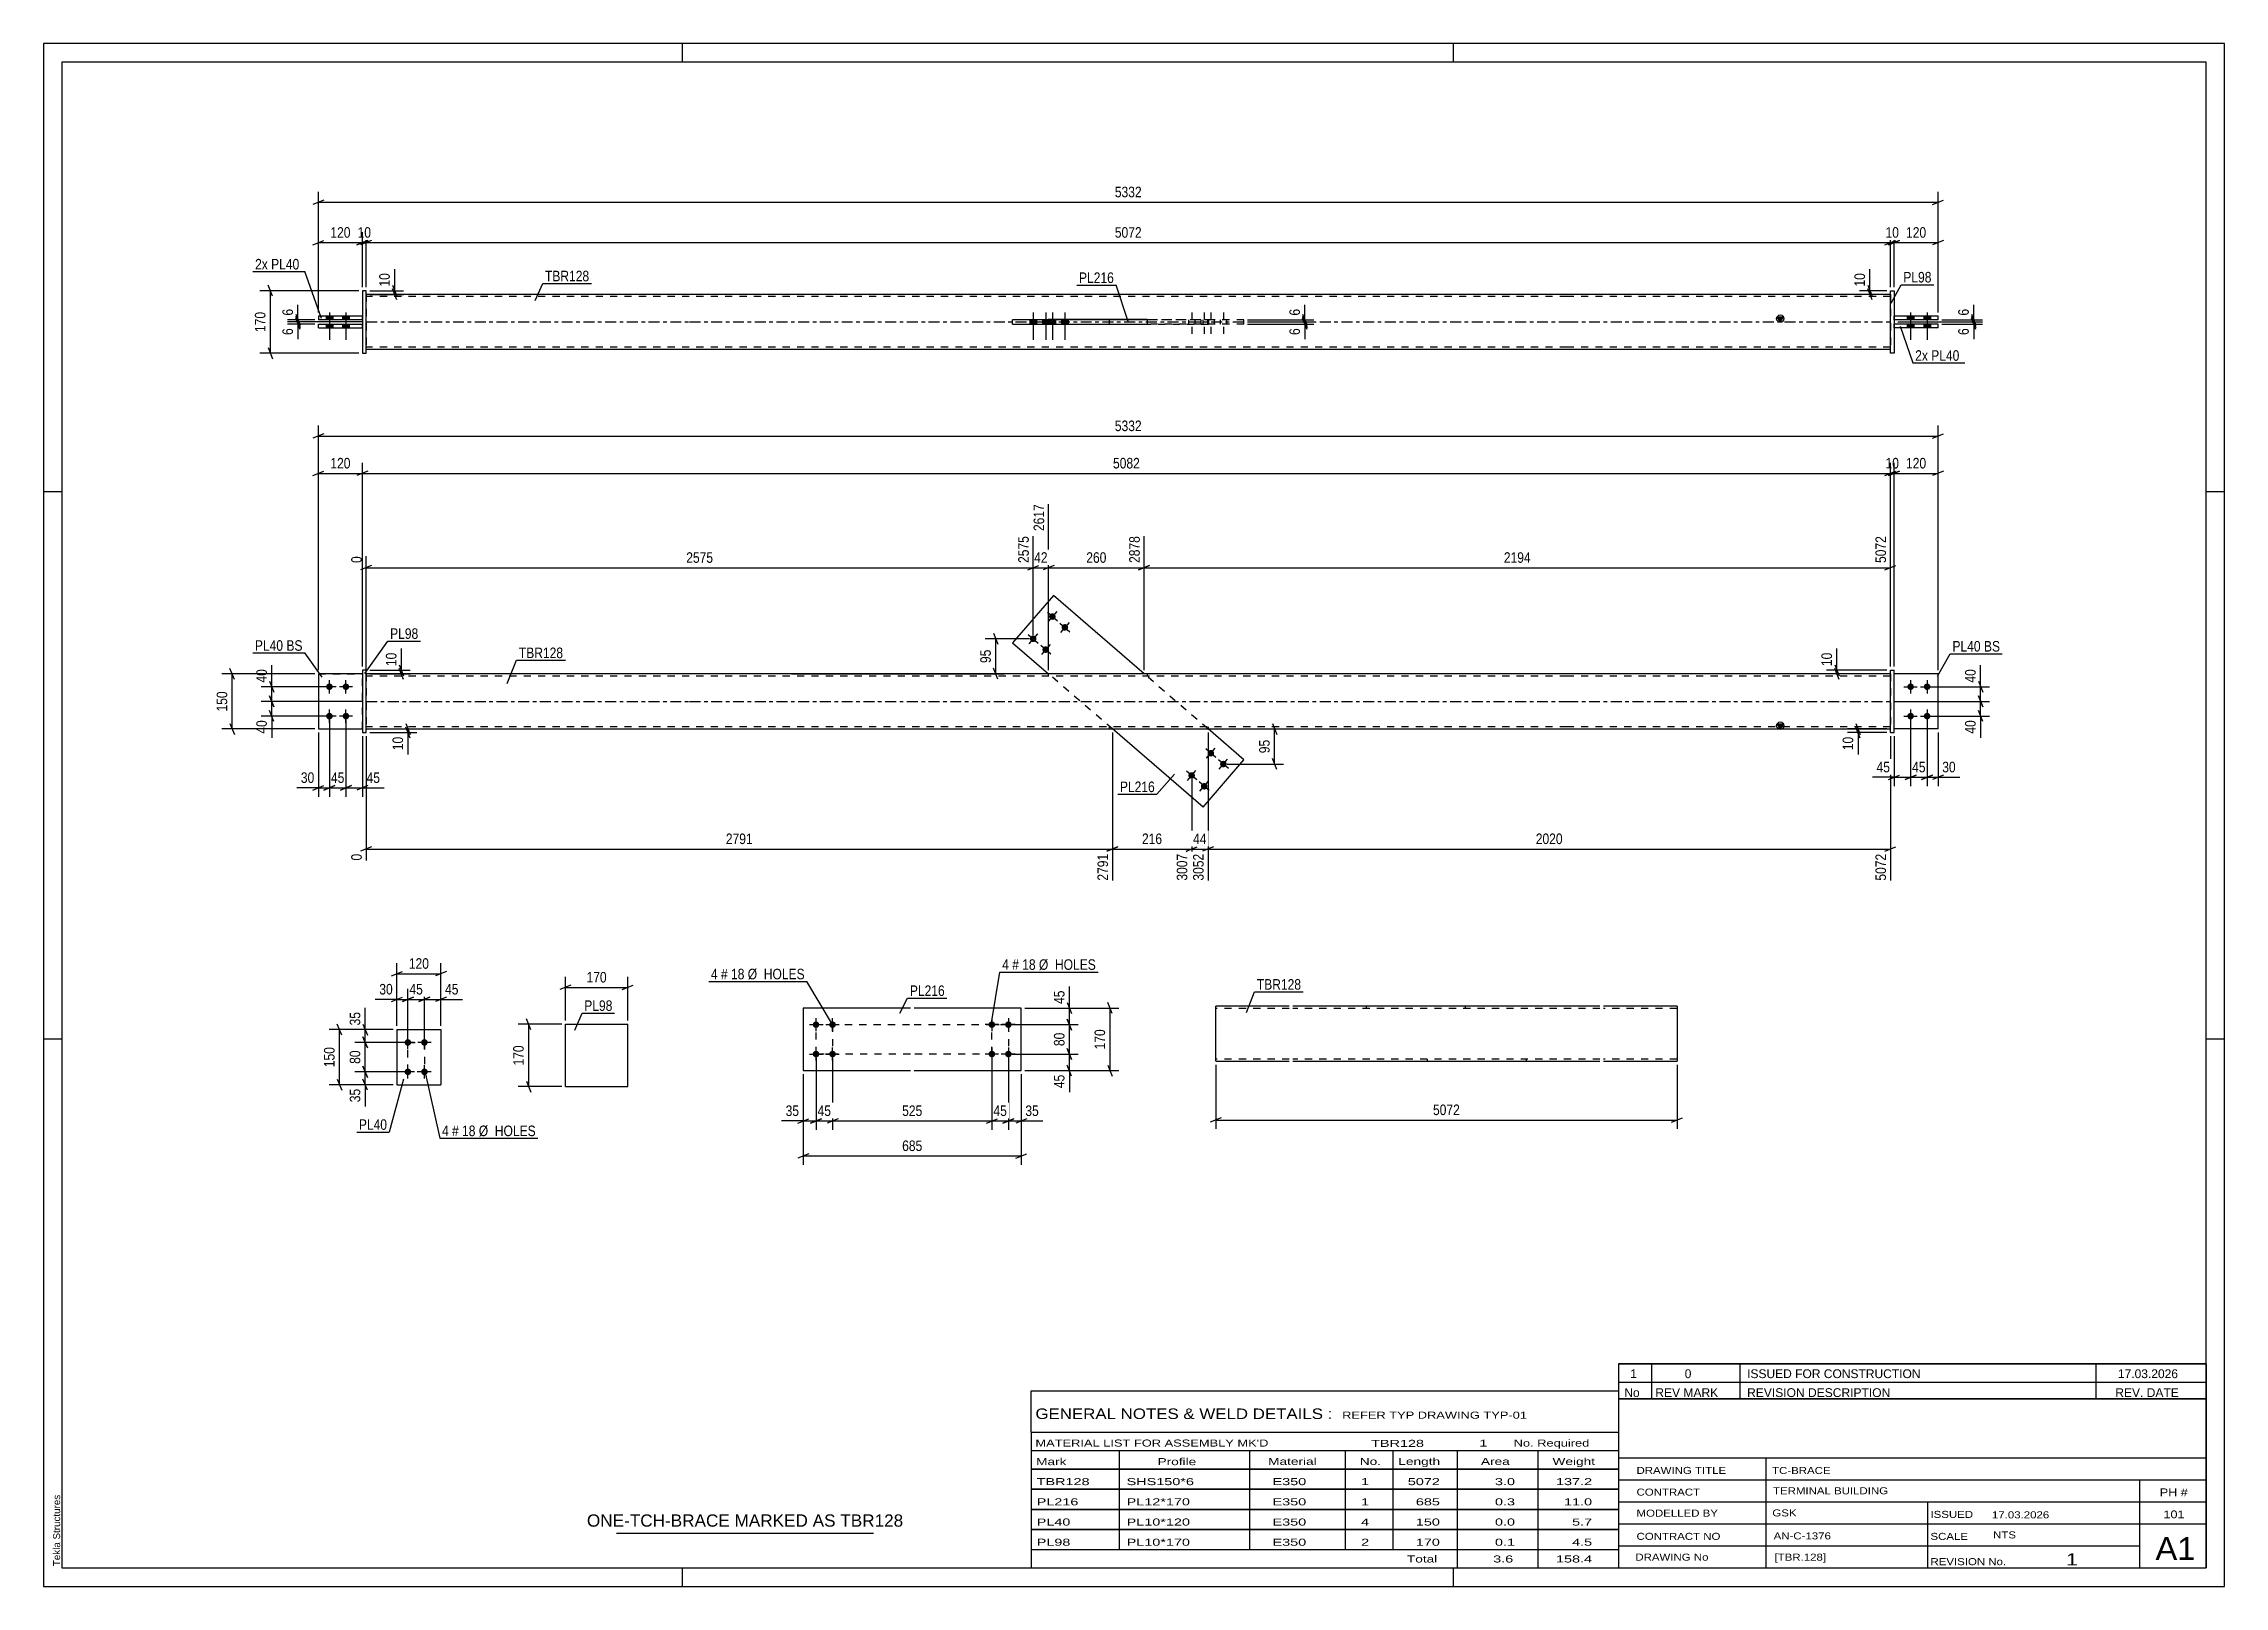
# Model space of a CAD drawing. Header units: millimetres. Extents: x 0 to 594, y 0 to 420.
import ezdxf

# ---------------------------------------------------------------- set-up
doc = ezdxf.new("R2010")
doc.units = ezdxf.units.MM
doc.linetypes.add('DXK_LINE_DOT2', pattern=[3.9198, 1.9599, -1.9599])
doc.linetypes.add('DXK_LINE_DOT3', pattern=[5.9187, 2.979, -0.9799, 0.9799, -0.9799])
doc.styles.add('Arial', font='ARIAL.TTF', dxfattribs={"height": 0.2})
doc.styles.add('Arial Narrow', font='ARIALN.TTF', dxfattribs={"height": 0.2})

# ---------------------------------------------------------------- blocks, each defined once
blk = doc.blocks.new('Unknown-580871659-1129')
at = {"color": 5, "linetype": 'Continuous'}
for p, q in [((594, 420), (0, 420)), ((0, 420), (0, 0)), ((174, 415), (174, 420)), ((384, 415), (384, 420)), ((594, 0), (594, 420)), ((589, 415), (5, 415)), ((5, 415), (5, 5)), ((589, 5), (589, 415)), ((5, 298), (0, 298)), ((594, 298), (589, 298)), ((5, 149), (0, 149)), ((594, 149), (589, 149)), ((0, 0), (594, 0)), ((5, 5), (589, 5)), ((174, 0), (174, 5)), ((384, 0), (384, 5))]:
    blk.add_line(p, q, dxfattribs=at)
at = {"color": 174, "linetype": 'Continuous', "style": 'Arial'}
blk.add_text('Tekla Structures', height=1.9102, rotation=90, dxfattribs=at).set_placement((4.5, 5.5))
blk = doc.blocks.new('Part-580871659-3517 - 3516')
at = {"color": 2, "linetype": 'Continuous'}
for p, q in [((236.09, 157.42), (206.89, 157.42)), ((206.89, 157.42), (206.89, 140.42)), ((266.29, 157.42), (237.09, 157.42)), ((266.29, 140.42), (266.29, 157.42)), ((206.89, 140.42), (236.09, 140.42)), ((237.09, 140.42), (266.29, 140.42))]:
    blk.add_line(p, q, dxfattribs=at)
blk = doc.blocks.new('Bolt-580871659-3518 - 3516')
at = {"linetype": 'Continuous'}
for points in [[(258.29, 152.02, -1), (258.29, 153.82, -1)], [(262.79, 152.02, -1), (262.79, 153.82, -1)], [(258.29, 144.02, -1), (258.29, 145.82, -1)], [(262.79, 144.02, -1), (262.79, 145.82, -1)]]:
    blk.add_hatch(color=1, dxfattribs=at).paths.add_polyline_path(points)
at = {"color": 1, "linetype": 'Continuous'}
for p, q in [((258.29, 154.72), (258.29, 151.12)), ((262.79, 154.72), (262.79, 151.12)), ((260.09, 152.92), (256.49, 152.92)), ((264.59, 152.92), (260.99, 152.92)), ((260.09, 144.92), (256.49, 144.92)), ((258.29, 146.72), (258.29, 143.12)), ((264.59, 144.92), (260.99, 144.92)), ((262.79, 146.72), (262.79, 143.12))]:
    blk.add_line(p, q, dxfattribs=at)
blk = doc.blocks.new('Bolt-580871659-3519 - 3516')
at = {"linetype": 'Continuous'}
for points in [[(210.39, 153.82, -1), (210.39, 152.02, -1)], [(214.89, 153.82, -1), (214.89, 152.02, -1)], [(210.39, 145.82, -1), (210.39, 144.02, -1)], [(214.89, 145.82, -1), (214.89, 144.02, -1)]]:
    blk.add_hatch(color=1, dxfattribs=at).paths.add_polyline_path(points)
at = {"color": 1, "linetype": 'Continuous'}
for p, q in [((210.39, 151.12), (210.39, 154.72)), ((214.89, 151.12), (214.89, 154.72)), ((208.59, 152.92), (212.19, 152.92)), ((213.09, 152.92), (216.69, 152.92)), ((208.59, 144.92), (212.19, 144.92)), ((210.39, 143.12), (210.39, 146.72)), ((213.09, 144.92), (216.69, 144.92)), ((214.89, 143.12), (214.89, 146.72))]:
    blk.add_line(p, q, dxfattribs=at)
blk = doc.blocks.new('Part-580871659-2165 - 2159')
at = {"color": 2, "linetype": 'Continuous'}
for p, q in [((96.22, 151.58), (96.22, 136.58)), ((96.22, 151.58), (108.22, 151.58)), ((108.22, 151.58), (108.22, 136.58)), ((96.22, 136.58), (108.22, 136.58))]:
    blk.add_line(p, q, dxfattribs=at)
blk = doc.blocks.new('Bolt-580871659-2198 - 2159')
at = {"linetype": 'Continuous'}
for points in [[(99.22, 147.18, -1), (99.22, 148.98, -1)], [(103.72, 147.18, -1), (103.72, 148.98, -1)], [(99.22, 139.18, -1), (99.22, 140.98, -1)], [(103.72, 139.18, -1), (103.72, 140.98, -1)]]:
    blk.add_hatch(color=1, dxfattribs=at).paths.add_polyline_path(points)
at = {"color": 1, "linetype": 'Continuous'}
for p, q in [((99.22, 146.28), (99.22, 149.88)), ((103.72, 146.28), (103.72, 149.88)), ((101.02, 148.08), (97.42, 148.08)), ((105.52, 148.08), (101.92, 148.08)), ((101.02, 140.08), (97.42, 140.08)), ((99.22, 138.28), (99.22, 141.88)), ((105.52, 140.08), (101.92, 140.08)), ((103.72, 138.28), (103.72, 141.88))]:
    blk.add_line(p, q, dxfattribs=at)
blk = doc.blocks.new('Bolt-580871659-1681 - 1671')
at = {"linetype": 'Continuous'}
for points in [[(77.85, 244.02, -1), (77.85, 245.82, -1)], [(82.35, 244.02, -1), (82.35, 245.82, -1)], [(77.85, 236.02, -1), (77.85, 237.82, -1)], [(82.35, 236.02, -1), (82.35, 237.82, -1)]]:
    blk.add_hatch(color=1, dxfattribs=at).paths.add_polyline_path(points)
at = {"color": 1, "linetype": 'Continuous'}
for p, q in [((79.65, 244.92), (76.05, 244.92)), ((77.85, 243.12), (77.85, 246.72)), ((84.15, 244.92), (80.55, 244.92)), ((82.35, 243.12), (82.35, 246.72)), ((77.85, 235.12), (77.85, 238.72)), ((82.35, 235.12), (82.35, 238.72)), ((79.65, 236.92), (76.05, 236.92)), ((84.15, 236.92), (80.55, 236.92))]:
    blk.add_line(p, q, dxfattribs=at)
blk = doc.blocks.new('Part-580871659-1687 - 1671')
at = {"color": 2, "linetype": 'Continuous'}
for p, q in [((275.05, 269.72), (263.95, 256.84)), ((299.76, 248.42), (275.05, 269.72)), ((263.95, 256.84), (273.72, 248.42)), ((315.83, 212.12), (291.12, 233.42)), ((326.93, 224.99), (317.16, 233.42)), ((315.83, 212.12), (326.93, 224.99))]:
    blk.add_line(p, q, dxfattribs=at)
at = {"color": 7, "linetype": 'DXK_LINE_DOT2'}
for p, q in [((291.12, 233.42), (273.72, 248.42)), ((317.16, 233.42), (299.76, 248.42))]:
    blk.add_line(p, q, dxfattribs=at)
blk = doc.blocks.new('Bolt-580871659-1679 - 1671')
at = {"linetype": 'Continuous'}
for points in [[(317.34, 226.13, -1), (318.52, 227.49, -1)], [(312.12, 220.07, -1), (313.29, 221.43, -1)], [(320.75, 223.19, -1), (321.93, 224.55, -1)], [(315.53, 217.13, -1), (316.7, 218.49, -1)]]:
    blk.add_hatch(color=1, dxfattribs=at).paths.add_polyline_path(points)
at = {"color": 1, "linetype": 'Continuous'}
for p, q in [((319.29, 225.63), (316.57, 227.98)), ((316.76, 225.44), (319.11, 228.17)), ((314.07, 219.57), (311.34, 221.92)), ((311.53, 219.39), (313.88, 222.11)), ((322.7, 222.69), (319.98, 225.04)), ((320.16, 222.51), (322.51, 225.23)), ((317.48, 216.63), (314.75, 218.99)), ((314.94, 216.45), (317.29, 219.17))]:
    blk.add_line(p, q, dxfattribs=at)
blk = doc.blocks.new('Bolt-580871659-1680 - 1671')
at = {"linetype": 'Continuous'}
for points in [[(275.35, 264.71, -1), (274.18, 263.34, -1)], [(278.76, 261.77, -1), (277.58, 260.4, -1)], [(270.13, 258.65, -1), (268.95, 257.28, -1)], [(273.53, 255.71, -1), (272.36, 254.35, -1)]]:
    blk.add_hatch(color=1, dxfattribs=at).paths.add_polyline_path(points)
at = {"color": 1, "linetype": 'Continuous'}
for p, q in [((273.4, 265.2), (276.13, 262.85)), ((275.94, 265.39), (273.59, 262.66)), ((276.81, 262.26), (279.53, 259.91)), ((279.35, 262.45), (277, 259.72)), ((268.18, 259.14), (270.9, 256.79)), ((270.71, 259.33), (268.36, 256.6)), ((271.58, 256.2), (274.31, 253.85)), ((274.12, 256.39), (271.77, 253.66))]:
    blk.add_line(p, q, dxfattribs=at)
blk = doc.blocks.new('Bolt-580871659-1682 - 1671')
at = {"linetype": 'Continuous'}
for points in [[(508.53, 245.82, -1), (508.53, 244.02, -1)], [(513.03, 245.82, -1), (513.03, 244.02, -1)], [(508.53, 237.82, -1), (508.53, 236.02, -1)], [(513.03, 237.82, -1), (513.03, 236.02, -1)]]:
    blk.add_hatch(color=1, dxfattribs=at).paths.add_polyline_path(points)
at = {"color": 1, "linetype": 'Continuous'}
for p, q in [((506.73, 244.92), (510.33, 244.92)), ((508.53, 246.72), (508.53, 243.12)), ((511.23, 244.92), (514.83, 244.92)), ((513.03, 246.72), (513.03, 243.12)), ((508.53, 238.72), (508.53, 235.12)), ((513.03, 238.72), (513.03, 235.12)), ((506.73, 236.92), (510.33, 236.92)), ((511.23, 236.92), (514.83, 236.92))]:
    blk.add_line(p, q, dxfattribs=at)
blk = doc.blocks.new('Part-580871659-1692 - 1671')
at = {"color": 2, "linetype": 'Continuous'}
for p, q in [((87.85, 249.42), (86.85, 249.42)), ((86.85, 249.42), (86.85, 232.42)), ((87.85, 232.42), (87.85, 249.42)), ((86.85, 232.42), (87.85, 232.42))]:
    blk.add_line(p, q, dxfattribs=at)
blk = doc.blocks.new('Part-580871659-1697 - 1671')
at = {"color": 7, "linetype": 'DXK_LINE_DOT2'}
for p, q in [((74.85, 248.42), (74.85, 233.42)), ((74.85, 248.42), (86.85, 248.42)), ((86.85, 248.42), (86.85, 233.42)), ((74.85, 233.42), (86.85, 233.42))]:
    blk.add_line(p, q, dxfattribs=at)
blk = doc.blocks.new('Part-580871659-1702 - 1671')
at = {"color": 2, "linetype": 'Continuous'}
for p, q in [((74.85, 248.42), (74.85, 233.42)), ((86.85, 248.42), (74.85, 248.42)), ((74.85, 233.42), (86.85, 233.42))]:
    blk.add_line(p, q, dxfattribs=at)
at = {"color": 7, "linetype": 'DXK_LINE_DOT2'}
blk.add_line((86.85, 233.42), (86.85, 248.42), dxfattribs=at)
blk = doc.blocks.new('Part-580871659-1703 - 1671')
at = {"color": 2, "linetype": 'Continuous'}
for p, q in [((503.03, 232.42), (503.03, 249.42)), ((503.03, 249.42), (504.03, 249.42)), ((504.03, 232.42), (504.03, 249.42)), ((503.03, 232.42), (504.03, 232.42))]:
    blk.add_line(p, q, dxfattribs=at)
blk = doc.blocks.new('Part-580871659-1708 - 1671')
at = {"color": 7, "linetype": 'DXK_LINE_DOT2'}
for p, q in [((516.03, 248.42), (504.03, 248.42)), ((504.03, 233.42), (504.03, 248.42)), ((516.03, 233.42), (516.03, 248.42)), ((516.03, 233.42), (504.03, 233.42))]:
    blk.add_line(p, q, dxfattribs=at)
blk = doc.blocks.new('Part-580871659-1713 - 1671')
at = {"color": 2, "linetype": 'Continuous'}
for p, q in [((516.03, 248.42), (504.03, 248.42)), ((516.03, 233.42), (516.03, 248.42)), ((516.03, 233.42), (504.03, 233.42))]:
    blk.add_line(p, q, dxfattribs=at)
at = {"color": 7, "linetype": 'DXK_LINE_DOT2'}
blk.add_line((504.03, 233.42), (504.03, 248.42), dxfattribs=at)
blk = doc.blocks.new('Part-580871659-1718 - 1671')
at = {"linetype": 'Continuous'}
blk.add_hatch(color=2, dxfattribs=at).paths.add_polyline_path([(473.03, 233.42), (472.23, 234.82), (473.83, 234.82)])
at = {"color": 2, "linetype": 'Continuous'}
for p, q in [((175.85, 248.42), (87.85, 248.42)), ((414.93, 248.42), (175.95, 248.42)), ((503.03, 248.42), (415.03, 248.42)), ((87.85, 233.42), (175.85, 233.42)), ((175.95, 233.42), (414.93, 233.42)), ((415.03, 233.42), (503.03, 233.42)), ((473.03, 233.42), (472.23, 234.82)), ((472.23, 234.82), (473.83, 234.82)), ((473.83, 234.82), (473.03, 233.42))]:
    blk.add_line(p, q, dxfattribs=at)
at = {"color": 7, "linetype": 'DXK_LINE_DOT2'}
for p, q in [((87.85, 248.42), (87.85, 233.42)), ((175.85, 247.82), (87.85, 247.82)), ((414.93, 247.82), (175.95, 247.82)), ((273.62, 248.42), (273.62, 247.82)), ((300.55, 248.42), (300.55, 247.82)), ((503.03, 247.82), (415.03, 247.82)), ((503.03, 248.42), (503.03, 233.42)), ((175.85, 234.02), (87.85, 234.02)), ((414.93, 234.02), (175.95, 234.02)), ((290.32, 233.42), (290.32, 234.02)), ((317.26, 233.42), (317.26, 234.02)), ((503.03, 234.02), (415.03, 234.02))]:
    blk.add_line(p, q, dxfattribs=at)
at = {"color": 7, "linetype": 'DXK_LINE_DOT3'}
for p, q in [((87.85, 240.92), (175.85, 240.92)), ((175.95, 240.92), (414.93, 240.92)), ((415.03, 240.92), (503.03, 240.92))]:
    blk.add_line(p, q, dxfattribs=at)
at = {"color": 2, "linetype": 'Continuous'}
blk.add_circle((473.03, 234.32), 1, dxfattribs=at)
blk = doc.blocks.new('Part-580871659-1455 - 1366')
at = {"linetype": 'Continuous'}
blk.add_hatch(color=2, dxfattribs=at).paths.add_polyline_path([(473.03, 344.23), (472.23, 345.63), (473.83, 345.63)])
at = {"color": 2, "linetype": 'Continuous'}
for p, q in [((175.85, 351.73), (87.85, 351.73)), ((414.93, 351.73), (175.95, 351.73)), ((503.03, 351.73), (415.03, 351.73)), ((273.62, 344.93), (273.62, 344.83)), ((300.55, 344.93), (273.62, 344.93)), ((290.32, 344.93), (290.32, 344.83)), ((300.55, 344.93), (300.55, 343.53)), ((473.03, 344.23), (472.23, 345.63)), ((472.23, 345.63), (473.83, 345.63)), ((473.83, 345.63), (473.03, 344.23)), ((273.62, 343.53), (273.62, 343.63)), ((300.55, 343.53), (273.62, 343.53)), ((290.32, 343.63), (290.32, 343.53)), ((175.85, 336.73), (87.85, 336.73)), ((414.93, 336.73), (175.95, 336.73)), ((503.03, 336.73), (415.03, 336.73))]:
    blk.add_line(p, q, dxfattribs=at)
at = {"color": 7, "linetype": 'DXK_LINE_DOT2'}
for p, q in [((87.85, 351.73), (87.85, 336.73)), ((175.85, 351.13), (87.85, 351.13)), ((414.93, 351.13), (175.95, 351.13)), ((503.03, 351.13), (415.03, 351.13)), ((503.03, 351.73), (503.03, 336.73)), ((273.62, 343.53), (273.62, 344.83)), ((290.32, 343.53), (290.32, 344.83)), ((300.55, 344.93), (317.26, 344.93)), ((317.26, 344.93), (317.26, 343.53)), ((317.26, 343.53), (300.55, 343.53)), ((175.85, 337.33), (87.85, 337.33)), ((414.93, 337.33), (175.95, 337.33)), ((503.03, 337.33), (415.03, 337.33))]:
    blk.add_line(p, q, dxfattribs=at)
at = {"color": 7, "linetype": 'DXK_LINE_DOT3'}
for p, q in [((87.85, 344.23), (175.85, 344.23)), ((175.95, 344.23), (414.93, 344.23)), ((415.03, 344.23), (503.03, 344.23))]:
    blk.add_line(p, q, dxfattribs=at)
at = {"color": 2, "linetype": 'Continuous'}
blk.add_circle((473.03, 345.13), 1, dxfattribs=at)
blk = doc.blocks.new('Part-580871659-1417 - 1366')
at = {"color": 2, "linetype": 'Continuous'}
for p, q in [((74.85, 342.63), (74.85, 343.63)), ((74.85, 343.63), (86.85, 343.63)), ((74.85, 342.63), (86.85, 342.63))]:
    blk.add_line(p, q, dxfattribs=at)
at = {"color": 7, "linetype": 'DXK_LINE_DOT2'}
blk.add_line((86.85, 342.63), (86.85, 343.63), dxfattribs=at)
blk = doc.blocks.new('Bolt-580871659-1369 - 1366')
at = {"linetype": 'Continuous'}
for points in [[(509.43, 345.83), (507.63, 345.83), (507.63, 344.83), (509.43, 344.83)], [(509.43, 345.83), (507.63, 345.83), (507.63, 344.83), (509.43, 344.83)], [(513.93, 345.83), (512.13, 345.83), (512.13, 344.83), (513.93, 344.83)], [(513.93, 345.83), (512.13, 345.83), (512.13, 344.83), (513.93, 344.83)], [(509.43, 343.63), (507.63, 343.63), (507.63, 342.63), (509.43, 342.63)], [(509.43, 343.63), (507.63, 343.63), (507.63, 342.63), (509.43, 342.63)], [(513.93, 343.63), (512.13, 343.63), (512.13, 342.63), (513.93, 342.63)], [(513.93, 343.63), (512.13, 343.63), (512.13, 342.63), (513.93, 342.63)]]:
    blk.add_hatch(color=1, dxfattribs=at).paths.add_polyline_path(points)
at = {"color": 1, "linetype": 'Continuous'}
for p, q in [((507.63, 345.83), (507.63, 344.83)), ((507.63, 345.83), (507.63, 344.83)), ((508.53, 346.83), (508.53, 339.33)), ((508.53, 346.83), (508.53, 339.33)), ((509.43, 345.83), (509.43, 344.83)), ((509.43, 345.83), (509.43, 344.83)), ((512.13, 345.83), (512.13, 344.83)), ((512.13, 345.83), (512.13, 344.83)), ((513.03, 346.83), (513.03, 339.33)), ((513.03, 346.83), (513.03, 339.33)), ((513.93, 345.83), (513.93, 344.83)), ((513.93, 345.83), (513.93, 344.83)), ((507.63, 343.63), (507.63, 342.63)), ((507.63, 343.63), (507.63, 342.63)), ((509.43, 343.63), (509.43, 342.63)), ((509.43, 343.63), (509.43, 342.63)), ((512.13, 343.63), (512.13, 342.63)), ((512.13, 343.63), (512.13, 342.63)), ((513.93, 343.63), (513.93, 342.63)), ((513.93, 343.63), (513.93, 342.63))]:
    blk.add_line(p, q, dxfattribs=at)
blk = doc.blocks.new('Bolt-580871659-1434 - 1366')
at = {"color": 1, "linetype": 'DXK_LINE_DOT2'}
for p, q in [((311.81, 344.83), (311.81, 343.63)), ((312.71, 346.83), (312.71, 339.33)), ((313.61, 344.83), (313.61, 343.63)), ((315.21, 344.83), (315.21, 343.63)), ((316.11, 346.83), (316.11, 339.33)), ((317.01, 344.83), (317.01, 343.63)), ((317.03, 344.83), (317.03, 343.63)), ((317.93, 346.83), (317.93, 339.33)), ((318.83, 344.83), (318.83, 343.63)), ((320.44, 344.83), (320.44, 343.63)), ((321.34, 346.83), (321.34, 339.33)), ((322.24, 344.83), (322.24, 343.63))]:
    blk.add_line(p, q, dxfattribs=at)
blk = doc.blocks.new('Bolt-580871659-1370 - 1366')
at = {"linetype": 'Continuous'}
for points in [[(76.95, 344.83), (78.75, 344.83), (78.75, 345.83), (76.95, 345.83)], [(76.95, 344.83), (78.75, 344.83), (78.75, 345.83), (76.95, 345.83)], [(81.45, 344.83), (83.25, 344.83), (83.25, 345.83), (81.45, 345.83)], [(81.45, 344.83), (83.25, 344.83), (83.25, 345.83), (81.45, 345.83)], [(76.95, 342.63), (78.75, 342.63), (78.75, 343.63), (76.95, 343.63)], [(76.95, 342.63), (78.75, 342.63), (78.75, 343.63), (76.95, 343.63)], [(81.45, 342.63), (83.25, 342.63), (83.25, 343.63), (81.45, 343.63)], [(81.45, 342.63), (83.25, 342.63), (83.25, 343.63), (81.45, 343.63)]]:
    blk.add_hatch(color=1, dxfattribs=at).paths.add_polyline_path(points)
at = {"color": 1, "linetype": 'Continuous'}
for p, q in [((76.95, 345.83), (76.95, 344.83)), ((76.95, 345.83), (76.95, 344.83)), ((77.85, 346.83), (77.85, 339.33)), ((77.85, 346.83), (77.85, 339.33)), ((78.75, 345.83), (78.75, 344.83)), ((78.75, 345.83), (78.75, 344.83)), ((81.45, 345.83), (81.45, 344.83)), ((81.45, 345.83), (81.45, 344.83)), ((82.35, 346.83), (82.35, 339.33)), ((82.35, 346.83), (82.35, 339.33)), ((83.25, 345.83), (83.25, 344.83)), ((83.25, 345.83), (83.25, 344.83)), ((76.95, 343.63), (76.95, 342.63)), ((76.95, 343.63), (76.95, 342.63)), ((78.75, 343.63), (78.75, 342.63)), ((78.75, 343.63), (78.75, 342.63)), ((81.45, 343.63), (81.45, 342.63)), ((81.45, 343.63), (81.45, 342.63)), ((83.25, 343.63), (83.25, 342.63)), ((83.25, 343.63), (83.25, 342.63))]:
    blk.add_line(p, q, dxfattribs=at)
blk = doc.blocks.new('Part-580871659-1412 - 1366')
at = {"color": 2, "linetype": 'Continuous'}
for p, q in [((74.85, 345.83), (74.85, 344.83)), ((86.85, 345.83), (74.85, 345.83)), ((86.85, 344.83), (74.85, 344.83))]:
    blk.add_line(p, q, dxfattribs=at)
at = {"color": 7, "linetype": 'DXK_LINE_DOT2'}
blk.add_line((86.85, 344.83), (86.85, 345.83), dxfattribs=at)
blk = doc.blocks.new('Part-580871659-1460 - 1366')
at = {"color": 2, "linetype": 'Continuous'}
for p, q in [((516.03, 343.63), (504.03, 343.63)), ((516.03, 342.63), (504.03, 342.63)), ((516.03, 342.63), (516.03, 343.63))]:
    blk.add_line(p, q, dxfattribs=at)
at = {"color": 7, "linetype": 'DXK_LINE_DOT2'}
blk.add_line((504.03, 342.63), (504.03, 343.63), dxfattribs=at)
blk = doc.blocks.new('Part-580871659-1396 - 1366')
at = {"color": 2, "linetype": 'Continuous'}
for p, q in [((263.95, 343.63), (263.95, 344.83)), ((275.05, 344.83), (263.95, 344.83)), ((275.05, 343.63), (275.05, 344.83)), ((300.55, 344.83), (275.05, 344.83)), ((263.95, 343.63), (275.05, 343.63)), ((275.05, 343.63), (300.55, 343.63))]:
    blk.add_line(p, q, dxfattribs=at)
at = {"color": 7, "linetype": 'DXK_LINE_DOT2'}
for p, q in [((326.93, 344.83), (300.55, 344.83)), ((315.83, 343.63), (315.83, 344.83)), ((326.93, 343.63), (326.93, 344.83)), ((326.93, 343.63), (300.55, 343.63))]:
    blk.add_line(p, q, dxfattribs=at)
blk = doc.blocks.new('Part-580871659-1397 - 1366')
at = {"color": 2, "linetype": 'Continuous'}
for p, q in [((87.85, 352.73), (86.85, 352.73)), ((86.85, 352.73), (86.85, 335.73)), ((87.85, 335.73), (87.85, 352.73)), ((86.85, 335.73), (87.85, 335.73))]:
    blk.add_line(p, q, dxfattribs=at)
blk = doc.blocks.new('Part-580871659-1432 - 1366')
at = {"color": 2, "linetype": 'Continuous'}
for p, q in [((503.03, 335.73), (503.03, 352.73)), ((503.03, 352.73), (504.03, 352.73)), ((504.03, 352.73), (504.03, 335.73)), ((504.03, 335.73), (503.03, 335.73))]:
    blk.add_line(p, q, dxfattribs=at)
blk = doc.blocks.new('Bolt-580871659-1435 - 1366')
at = {"linetype": 'Continuous'}
for points in [[(270.44, 344.83), (268.64, 344.83), (268.64, 343.63), (270.44, 343.63)], [(273.85, 344.83), (272.05, 344.83), (272.05, 343.63), (273.85, 343.63)], [(275.66, 344.83), (273.86, 344.83), (273.86, 343.63), (275.66, 343.63)], [(279.07, 344.83), (277.27, 344.83), (277.27, 343.63), (279.07, 343.63)]]:
    blk.add_hatch(color=1, dxfattribs=at).paths.add_polyline_path(points)
at = {"color": 1, "linetype": 'Continuous'}
for p, q in [((268.64, 344.83), (268.64, 343.63)), ((269.54, 346.83), (269.54, 339.33)), ((270.44, 344.83), (270.44, 343.63)), ((272.05, 344.83), (272.05, 343.63)), ((272.95, 346.83), (272.95, 339.33)), ((273.85, 344.83), (273.85, 343.63)), ((273.86, 344.83), (273.86, 343.63)), ((274.76, 346.83), (274.76, 339.33)), ((275.66, 344.83), (275.66, 343.63)), ((277.27, 344.83), (277.27, 343.63)), ((278.17, 346.83), (278.17, 339.33)), ((279.07, 344.83), (279.07, 343.63))]:
    blk.add_line(p, q, dxfattribs=at)
blk = doc.blocks.new('Part-580871659-1465 - 1366')
at = {"color": 2, "linetype": 'Continuous'}
for p, q in [((516.03, 345.83), (504.03, 345.83)), ((516.03, 344.83), (504.03, 344.83)), ((516.03, 344.83), (516.03, 345.83))]:
    blk.add_line(p, q, dxfattribs=at)
at = {"color": 7, "linetype": 'DXK_LINE_DOT2'}
blk.add_line((504.03, 344.83), (504.03, 345.83), dxfattribs=at)
blk = doc.blocks.new('Part-580871659-2402 - 2396')
at = {"color": 2, "linetype": 'Continuous'}
for p, q in [((142.12, 136.05), (142.12, 153.05)), ((142.12, 153.05), (159.12, 153.05)), ((159.12, 136.05), (159.12, 153.05)), ((142.12, 136.05), (159.12, 136.05))]:
    blk.add_line(p, q, dxfattribs=at)
blk = doc.blocks.new('Part-580871659-2435 - 2427')
at = {"color": 2, "linetype": 'Continuous'}
for p, q in [((339.28, 157.96), (319.28, 157.96)), ((319.28, 143.05), (319.28, 157.96)), ((423.91, 157.96), (340.28, 157.96)), ((444.91, 157.96), (424.91, 157.96)), ((444.91, 157.96), (444.91, 142.96)), ((319.28, 143.05), (319.28, 142.96)), ((319.28, 142.96), (339.28, 142.96)), ((340.28, 142.96), (423.91, 142.96)), ((424.91, 142.96), (444.91, 142.96))]:
    blk.add_line(p, q, dxfattribs=at)
at = {"color": 7, "linetype": 'DXK_LINE_DOT2'}
for p, q in [((339.28, 157.36), (319.28, 157.36)), ((423.91, 157.36), (340.28, 157.36)), ((360.28, 157.96), (360.28, 157.36)), ((387.21, 157.96), (387.21, 157.36)), ((444.91, 157.36), (424.91, 157.36)), ((319.28, 143.56), (319.28, 143.6)), ((339.28, 143.56), (319.28, 143.56)), ((423.91, 143.56), (340.28, 143.56)), ((376.98, 142.96), (376.98, 143.56)), ((403.91, 142.96), (403.91, 143.56)), ((444.91, 143.56), (424.91, 143.56)), ((444.91, 143.56), (444.91, 143.6))]:
    blk.add_line(p, q, dxfattribs=at)
blk = doc.blocks.new('Rectangle-580871659-3696 - 3516')
at = {"color": 1, "linetype": 'DXK_LINE_DOT2'}
for p, q in [((210.39, 152.92), (236.09, 152.92)), ((210.39, 144.92), (210.39, 152.92)), ((237.09, 152.92), (262.79, 152.92)), ((262.79, 152.92), (262.79, 144.92)), ((236.09, 144.92), (210.39, 144.92)), ((262.79, 144.92), (237.09, 144.92))]:
    blk.add_line(p, q, dxfattribs=at)
blk = doc.blocks.new('Rectangle-580871659-2382 - 2159')
at = {"color": 1, "linetype": 'DXK_LINE_DOT2'}
blk.add_lwpolyline([(99.22, 148.08), (103.72, 148.08), (103.72, 140.08), (99.22, 140.08), (99.22, 148.08)], close=True, dxfattribs=at)
blk = doc.blocks.new('Rectangle-580871659-3716 - 3516')
at = {"color": 1, "linetype": 'DXK_LINE_DOT2'}
for p, q in [((210.39, 152.92), (214.89, 152.92)), ((210.39, 144.92), (210.39, 152.92)), ((214.89, 152.92), (214.89, 144.92)), ((214.89, 144.92), (210.39, 144.92))]:
    blk.add_line(p, q, dxfattribs=at)
blk = doc.blocks.new('Rectangle-580871659-3726 - 3516')
at = {"color": 1, "linetype": 'DXK_LINE_DOT2'}
for p, q in [((258.29, 152.92), (262.79, 152.92)), ((258.29, 144.92), (258.29, 152.92)), ((262.79, 152.92), (262.79, 144.92)), ((262.79, 144.92), (258.29, 144.92))]:
    blk.add_line(p, q, dxfattribs=at)
blk = doc.blocks.new('StraightDimension-580871659-3524 - 3516')
at = {"color": 7, "linetype": 'Continuous'}
for p, q in [((262.79, 143.92), (262.79, 124.31)), ((266.29, 139.42), (266.29, 124.31)), ((261.29, 126.11), (264.29, 127.31)), ((262.79, 126.71), (266.29, 126.71)), ((267.79, 127.31), (264.79, 126.11))]:
    blk.add_line(p, q, dxfattribs=at)
at = {"color": 0}
blk.add_wipeout([(271.67, 127.46), (271.67, 131.66), (266.81, 131.66), (266.81, 127.46)], dxfattribs=at)
at = {"color": 7, "linetype": 'Continuous'}
blk.add_line((266.29, 126.71), (272.19, 126.71), dxfattribs=at)
blk.add_line((266.29, 126.71), (272.19, 126.71), dxfattribs=at)
at = {"color": 3, "style": 'Arial Narrow'}
blk.add_text('35', height=2.863, dxfattribs=at).set_placement((267.41, 128.06))
blk = doc.blocks.new('StraightDimension-580871659-3525 - 3516')
at = {"color": 7, "linetype": 'Continuous'}
for p, q in [((258.29, 143.92), (258.29, 124.31)), ((262.79, 143.92), (262.79, 124.31)), ((256.79, 126.11), (259.79, 127.31)), ((258.29, 126.71), (262.79, 126.71)), ((264.29, 127.31), (261.29, 126.11))]:
    blk.add_line(p, q, dxfattribs=at)
at = {"color": 0}
blk.add_wipeout([(262.97, 127.46), (262.97, 131.66), (258.11, 131.66), (258.11, 127.46)], dxfattribs=at)
at = {"color": 3, "style": 'Arial Narrow'}
blk.add_text('45', height=2.863, dxfattribs=at).set_placement((258.71, 128.06))
blk = doc.blocks.new('StraightDimension-580871659-3526 - 3516')
at = {"color": 7, "linetype": 'Continuous'}
for p, q in [((214.89, 143.92), (214.89, 124.31)), ((258.29, 143.92), (258.29, 124.31)), ((216.39, 127.31), (213.39, 126.11)), ((214.89, 126.71), (258.29, 126.71)), ((256.79, 126.11), (259.79, 127.31))]:
    blk.add_line(p, q, dxfattribs=at)
at = {"color": 0}
blk.add_wipeout([(239.93, 127.46), (239.93, 131.66), (233.25, 131.66), (233.25, 127.46)], dxfattribs=at)
at = {"color": 3, "style": 'Arial Narrow'}
blk.add_text('525', height=2.863, dxfattribs=at).set_placement((233.85, 128.06))
blk = doc.blocks.new('StraightDimension-580871659-3527 - 3516')
at = {"color": 7, "linetype": 'Continuous'}
for p, q in [((210.39, 143.92), (210.39, 124.31)), ((214.89, 143.92), (214.89, 124.31)), ((208.89, 126.11), (211.89, 127.31)), ((210.39, 126.71), (214.89, 126.71)), ((216.39, 127.31), (213.39, 126.11))]:
    blk.add_line(p, q, dxfattribs=at)
at = {"color": 0}
blk.add_wipeout([(215.07, 127.46), (215.07, 131.66), (210.21, 131.66), (210.21, 127.46)], dxfattribs=at)
at = {"color": 3, "style": 'Arial Narrow'}
blk.add_text('45', height=2.863, dxfattribs=at).set_placement((210.81, 128.06))
blk = doc.blocks.new('StraightDimension-580871659-3528 - 3516')
at = {"color": 7, "linetype": 'Continuous'}
for p, q in [((210.39, 143.92), (210.39, 124.31)), ((206.89, 139.42), (206.89, 124.31)), ((205.39, 126.11), (208.39, 127.31)), ((206.89, 126.71), (210.39, 126.71)), ((211.89, 127.31), (208.89, 126.11))]:
    blk.add_line(p, q, dxfattribs=at)
at = {"color": 0}
blk.add_wipeout([(206.36, 127.46), (206.36, 131.66), (201.51, 131.66), (201.51, 127.46)], dxfattribs=at)
at = {"color": 7, "linetype": 'Continuous'}
blk.add_line((206.89, 126.71), (200.98, 126.71), dxfattribs=at)
blk.add_line((206.89, 126.71), (200.98, 126.71), dxfattribs=at)
at = {"color": 3, "style": 'Arial Narrow'}
blk.add_text('35', height=2.863, dxfattribs=at).set_placement((202.11, 128.06))
blk = doc.blocks.new('StraightDimension-580871659-3544 - 3516')
at = {"color": 7, "linetype": 'Continuous'}
for p, q in [((206.89, 139.42), (206.89, 114.77)), ((266.29, 139.42), (266.29, 114.77)), ((208.39, 117.77), (205.39, 116.57)), ((206.89, 117.17), (266.29, 117.17)), ((264.79, 116.57), (267.79, 117.77))]:
    blk.add_line(p, q, dxfattribs=at)
at = {"color": 0}
blk.add_wipeout([(239.93, 117.92), (239.93, 122.12), (233.25, 122.12), (233.25, 117.92)], dxfattribs=at)
at = {"color": 3, "style": 'Arial Narrow'}
blk.add_text('685', height=2.863, dxfattribs=at).set_placement((233.85, 118.52))
blk = doc.blocks.new('StraightDimension-580871659-3564 - 3516')
at = {"color": 7, "linetype": 'Continuous'}
for p, q in [((267.29, 157.42), (292.87, 157.42)), ((291.07, 155.92), (289.87, 158.92)), ((290.47, 140.42), (290.47, 157.42)), ((267.29, 140.42), (292.87, 140.42)), ((289.87, 141.92), (291.07, 138.92))]:
    blk.add_line(p, q, dxfattribs=at)
at = {"color": 0}
blk.add_wipeout([(289.72, 152.26), (285.52, 152.26), (285.52, 145.58), (289.72, 145.58)], dxfattribs=at)
at = {"color": 3, "style": 'Arial Narrow'}
blk.add_text('170', height=2.863, rotation=90.00021, dxfattribs=at).set_placement((289.12, 146.18))
blk = doc.blocks.new('StraightDimension-580871659-3674 - 3516')
at = {"color": 7, "linetype": 'Continuous'}
for p, q in [((267.29, 157.42), (281.81, 157.42)), ((278.81, 158.92), (280.01, 155.92)), ((279.41, 152.92), (279.41, 157.42)), ((263.79, 152.92), (281.81, 152.92)), ((280.01, 151.42), (278.81, 154.42))]:
    blk.add_line(p, q, dxfattribs=at)
at = {"color": 0}
blk.add_wipeout([(278.66, 162.8), (274.46, 162.8), (274.46, 157.95), (278.66, 157.95)], dxfattribs=at)
at = {"color": 7, "linetype": 'Continuous'}
blk.add_line((279.41, 157.42), (279.41, 163.33), dxfattribs=at)
blk.add_line((279.41, 157.42), (279.41, 163.33), dxfattribs=at)
at = {"color": 3, "style": 'Arial Narrow'}
blk.add_text('45', height=2.863, rotation=90.00021, dxfattribs=at).set_placement((278.06, 158.55))
blk = doc.blocks.new('StraightDimension-580871659-3675 - 3516')
at = {"color": 7, "linetype": 'Continuous'}
for p, q in [((263.79, 152.92), (281.81, 152.92)), ((278.81, 154.42), (280.01, 151.42)), ((279.41, 144.92), (279.41, 152.92)), ((263.79, 144.92), (281.81, 144.92)), ((280.01, 143.42), (278.81, 146.42))]:
    blk.add_line(p, q, dxfattribs=at)
at = {"color": 0}
blk.add_wipeout([(278.66, 151.35), (274.46, 151.35), (274.46, 146.49), (278.66, 146.49)], dxfattribs=at)
at = {"color": 3, "style": 'Arial Narrow'}
blk.add_text('80', height=2.863, rotation=90.00021, dxfattribs=at).set_placement((278.06, 147.09))
blk = doc.blocks.new('StraightDimension-580871659-3676 - 3516')
at = {"color": 7, "linetype": 'Continuous'}
for p, q in [((263.79, 144.92), (281.81, 144.92)), ((278.81, 146.42), (280.01, 143.42)), ((279.41, 140.42), (279.41, 144.92)), ((267.29, 140.42), (281.81, 140.42)), ((280.01, 138.92), (278.81, 141.92))]:
    blk.add_line(p, q, dxfattribs=at)
at = {"color": 0}
blk.add_wipeout([(278.66, 139.9), (274.46, 139.9), (274.46, 135.04), (278.66, 135.04)], dxfattribs=at)
at = {"color": 7, "linetype": 'Continuous'}
blk.add_line((279.41, 140.42), (279.41, 134.52), dxfattribs=at)
blk.add_line((279.41, 140.42), (279.41, 134.52), dxfattribs=at)
at = {"color": 3, "style": 'Arial Narrow'}
blk.add_text('45', height=2.863, rotation=90.00021, dxfattribs=at).set_placement((278.06, 135.64))
blk = doc.blocks.new('StraightDimension-580871659-2275 - 2159')
at = {"color": 7, "linetype": 'Continuous'}
for p, q in [((95.22, 151.58), (84.74, 151.58)), ((86.99, 153.08), (88.19, 150.08)), ((88.19, 146.58), (86.99, 149.58)), ((87.59, 148.08), (87.59, 151.58)), ((98.22, 148.08), (84.74, 148.08))]:
    blk.add_line(p, q, dxfattribs=at)
at = {"color": 0}
blk.add_wipeout([(86.84, 156.96), (82.64, 156.96), (82.64, 152.11), (86.84, 152.11)], dxfattribs=at)
at = {"color": 7, "linetype": 'Continuous'}
blk.add_line((87.59, 151.58), (87.59, 157.49), dxfattribs=at)
blk.add_line((87.59, 151.58), (87.59, 157.49), dxfattribs=at)
at = {"color": 3, "style": 'Arial Narrow'}
blk.add_text('35', height=2.863, rotation=90.00021, dxfattribs=at).set_placement((86.24, 152.71))
blk = doc.blocks.new('StraightDimension-580871659-2298 - 2159')
at = {"color": 7, "linetype": 'Continuous'}
for p, q in [((98.22, 140.08), (84.74, 140.08)), ((86.99, 141.58), (88.19, 138.58)), ((88.19, 135.08), (86.99, 138.08)), ((87.59, 136.58), (87.59, 140.08)), ((95.22, 136.58), (84.74, 136.58))]:
    blk.add_line(p, q, dxfattribs=at)
at = {"color": 0}
blk.add_wipeout([(86.84, 136.06), (82.64, 136.06), (82.64, 131.2), (86.84, 131.2)], dxfattribs=at)
at = {"color": 7, "linetype": 'Continuous'}
blk.add_line((87.59, 136.58), (87.59, 130.68), dxfattribs=at)
blk.add_line((87.59, 136.58), (87.59, 130.68), dxfattribs=at)
at = {"color": 3, "style": 'Arial Narrow'}
blk.add_text('35', height=2.863, rotation=90.00021, dxfattribs=at).set_placement((86.24, 131.8))
blk = doc.blocks.new('StraightDimension-580871659-2329 - 2159')
at = {"color": 7, "linetype": 'Continuous'}
for p, q in [((102.22, 159.19), (105.22, 160.39)), ((103.72, 149.08), (103.72, 162.64)), ((109.72, 160.39), (106.72, 159.19)), ((108.22, 152.58), (108.22, 162.64)), ((103.72, 159.79), (108.22, 159.79))]:
    blk.add_line(p, q, dxfattribs=at)
at = {"color": 0}
blk.add_wipeout([(113.6, 160.54), (113.6, 164.74), (108.74, 164.74), (108.74, 160.54)], dxfattribs=at)
at = {"color": 7, "linetype": 'Continuous'}
blk.add_line((108.22, 159.79), (114.13, 159.79), dxfattribs=at)
blk.add_line((108.22, 159.79), (114.13, 159.79), dxfattribs=at)
at = {"color": 3, "style": 'Arial Narrow'}
blk.add_text('45', height=2.863, dxfattribs=at).set_placement((109.34, 161.14))
blk = doc.blocks.new('StraightDimension-580871659-2288 - 2159')
at = {"color": 7, "linetype": 'Continuous'}
for p, q in [((86.99, 149.58), (88.19, 146.58)), ((98.22, 148.08), (84.74, 148.08)), ((87.59, 140.08), (87.59, 148.08)), ((98.22, 140.08), (84.74, 140.08)), ((88.19, 138.58), (86.99, 141.58))]:
    blk.add_line(p, q, dxfattribs=at)
at = {"color": 0}
blk.add_wipeout([(86.84, 146.51), (82.64, 146.51), (82.64, 141.65), (86.84, 141.65)], dxfattribs=at)
at = {"color": 3, "style": 'Arial Narrow'}
blk.add_text('80', height=2.863, rotation=90.00021, dxfattribs=at).set_placement((86.24, 142.25))
blk = doc.blocks.new('StraightDimension-580871659-2312 - 2159')
at = {"color": 7, "linetype": 'Continuous'}
for p, q in [((95.22, 151.58), (77.74, 151.58)), ((81.19, 150.08), (79.99, 153.08)), ((80.59, 136.58), (80.59, 151.58)), ((79.99, 138.08), (81.19, 135.08)), ((95.22, 136.58), (77.74, 136.58))]:
    blk.add_line(p, q, dxfattribs=at)
at = {"color": 0}
blk.add_wipeout([(79.84, 147.42), (75.64, 147.42), (75.64, 140.74), (79.84, 140.74)], dxfattribs=at)
at = {"color": 3, "style": 'Arial Narrow'}
blk.add_text('150', height=2.863, rotation=90.00021, dxfattribs=at).set_placement((79.24, 141.34))
blk = doc.blocks.new('StraightDimension-580871659-2342 - 2159')
at = {"color": 7, "linetype": 'Continuous'}
for p, q in [((97.72, 159.19), (100.72, 160.39)), ((99.22, 149.08), (99.22, 162.64)), ((105.22, 160.39), (102.22, 159.19)), ((103.72, 149.08), (103.72, 162.64)), ((99.22, 159.79), (103.72, 159.79))]:
    blk.add_line(p, q, dxfattribs=at)
at = {"color": 0}
blk.add_wipeout([(103.9, 160.54), (103.9, 164.74), (99.04, 164.74), (99.04, 160.54)], dxfattribs=at)
at = {"color": 3, "style": 'Arial Narrow'}
blk.add_text('45', height=2.863, dxfattribs=at).set_placement((99.64, 161.14))
blk = doc.blocks.new('StraightDimension-580871659-2352 - 2159')
at = {"color": 7, "linetype": 'Continuous'}
for p, q in [((94.72, 159.19), (97.72, 160.39)), ((96.22, 152.58), (96.22, 162.64)), ((100.72, 160.39), (97.72, 159.19)), ((99.22, 149.08), (99.22, 162.64)), ((96.22, 159.79), (99.22, 159.79))]:
    blk.add_line(p, q, dxfattribs=at)
at = {"color": 0}
blk.add_wipeout([(95.69, 160.54), (95.69, 164.74), (90.84, 164.74), (90.84, 160.54)], dxfattribs=at)
at = {"color": 7, "linetype": 'Continuous'}
blk.add_line((96.22, 159.79), (90.31, 159.79), dxfattribs=at)
blk.add_line((96.22, 159.79), (90.31, 159.79), dxfattribs=at)
at = {"color": 3, "style": 'Arial Narrow'}
blk.add_text('30', height=2.863, dxfattribs=at).set_placement((91.44, 161.14))
blk = doc.blocks.new('StraightDimension-580871659-2366 - 2159')
at = {"color": 7, "linetype": 'Continuous'}
for p, q in [((94.72, 166.19), (97.72, 167.39)), ((96.22, 152.58), (96.22, 169.64)), ((96.22, 166.79), (108.22, 166.79)), ((109.72, 167.39), (106.72, 166.19)), ((108.22, 152.58), (108.22, 169.64))]:
    blk.add_line(p, q, dxfattribs=at)
at = {"color": 0}
blk.add_wipeout([(105.56, 167.54), (105.56, 171.74), (98.88, 171.74), (98.88, 167.54)], dxfattribs=at)
at = {"color": 3, "style": 'Arial Narrow'}
blk.add_text('120', height=2.863, dxfattribs=at).set_placement((99.48, 168.14))
blk = doc.blocks.new('StraightDimension-580871659-1914 - 1671')
at = {"color": 7, "linetype": 'Continuous'}
for p, q in [((76.85, 244.92), (59.3, 244.92)), ((61.55, 246.42), (62.75, 243.42)), ((62.15, 240.92), (62.15, 244.92)), ((86.85, 240.92), (59.3, 240.92)), ((62.75, 239.42), (61.55, 242.42))]:
    blk.add_line(p, q, dxfattribs=at)
at = {"color": 0}
blk.add_wipeout([(61.4, 250.3), (57.2, 250.3), (57.2, 245.44), (61.4, 245.44)], dxfattribs=at)
at = {"color": 7, "linetype": 'Continuous'}
blk.add_line((62.15, 244.92), (62.15, 250.82), dxfattribs=at)
blk.add_line((62.15, 244.92), (62.15, 250.82), dxfattribs=at)
at = {"color": 3, "style": 'Arial Narrow'}
blk.add_text('40', height=2.863, rotation=90.00021, dxfattribs=at).set_placement((60.8, 246.04))
blk = doc.blocks.new('StraightDimension-580871659-1928 - 1671')
at = {"color": 7, "linetype": 'Continuous'}
for p, q in [((502.03, 233.42), (491.38, 233.42)), ((502.03, 232.42), (491.38, 232.42)), ((493.63, 234.92), (494.83, 231.92)), ((494.83, 230.92), (493.63, 233.92)), ((494.23, 232.42), (494.23, 233.42))]:
    blk.add_line(p, q, dxfattribs=at)
at = {"color": 0}
blk.add_wipeout([(493.48, 231.89), (489.28, 231.89), (489.28, 227.04), (493.48, 227.04)], dxfattribs=at)
at = {"color": 7, "linetype": 'Continuous'}
blk.add_line((494.23, 232.42), (494.23, 226.51), dxfattribs=at)
blk.add_line((494.23, 232.42), (494.23, 226.51), dxfattribs=at)
at = {"color": 3, "style": 'Arial Narrow'}
blk.add_text('10', height=2.863, rotation=90.00021, dxfattribs=at).set_placement((492.88, 227.64))
blk = doc.blocks.new('StraightDimension-580871659-1856 - 1671')
at = {"color": 7, "linetype": 'Continuous'}
for p, q in [((291.12, 232.42), (291.12, 192.13)), ((312.71, 219.75), (312.71, 192.13)), ((292.62, 201.34), (289.62, 200.14)), ((291.12, 200.74), (312.71, 200.74)), ((311.21, 200.14), (314.21, 201.34))]:
    blk.add_line(p, q, dxfattribs=at)
at = {"color": 0}
blk.add_wipeout([(305.26, 201.49), (305.26, 205.69), (298.57, 205.69), (298.57, 201.49)], dxfattribs=at)
at = {"color": 3, "style": 'Arial Narrow'}
blk.add_text('216', height=2.863, dxfattribs=at).set_placement((299.17, 202.09))
at = {"color": 0, "linetype": 'Continuous'}
blk.add_wipeout([(312.11, 200.04), (307.91, 200.04), (307.91, 191.53), (312.11, 191.53)], dxfattribs=at)
at = {"color": 3, "linetype": 'Continuous', "style": 'Arial Narrow'}
blk.add_text('3007', height=2.863, rotation=90.00021, dxfattribs=at).set_placement((311.51, 192.13))
blk = doc.blocks.new('StraightDimension-580871659-2023 - 1671')
at = {"color": 7, "linetype": 'Continuous'}
for p, q in [((268.54, 257.97), (256.49, 257.97)), ((258.74, 259.47), (259.94, 256.47)), ((259.34, 248.44), (259.34, 257.97)), ((259.94, 246.94), (258.74, 249.94)), ((203.67, 248.44), (261.74, 248.44))]:
    blk.add_line(p, q, dxfattribs=at)
at = {"color": 0}
blk.add_wipeout([(258.59, 255.63), (254.39, 255.63), (254.39, 250.77), (258.59, 250.77)], dxfattribs=at)
at = {"color": 3, "style": 'Arial Narrow'}
blk.add_text('95', height=2.863, rotation=90.00021, dxfattribs=at).set_placement((257.99, 251.37))
blk = doc.blocks.new('StraightDimension-580871659-2009 - 1671')
at = {"color": 7, "linetype": 'Continuous'}
for p, q in [((514.03, 244.92), (529.99, 244.92)), ((526.99, 246.42), (528.19, 243.42)), ((527.59, 240.92), (527.59, 244.92)), ((504.03, 240.92), (529.99, 240.92)), ((528.19, 239.42), (526.99, 242.42))]:
    blk.add_line(p, q, dxfattribs=at)
at = {"color": 0}
blk.add_wipeout([(526.84, 250.3), (522.64, 250.3), (522.64, 245.44), (526.84, 245.44)], dxfattribs=at)
at = {"color": 7, "linetype": 'Continuous'}
blk.add_line((527.59, 244.92), (527.59, 250.82), dxfattribs=at)
blk.add_line((527.59, 244.92), (527.59, 250.82), dxfattribs=at)
at = {"color": 3, "style": 'Arial Narrow'}
blk.add_text('40', height=2.863, rotation=90.00021, dxfattribs=at).set_placement((526.24, 246.04))
blk = doc.blocks.new('StraightDimension-580871659-1883 - 1671')
at = {"color": 7, "linetype": 'Continuous'}
for p, q in [((88.85, 233.42), (101.65, 233.42)), ((88.85, 232.42), (101.65, 232.42)), ((98.65, 234.92), (99.85, 231.92)), ((99.85, 230.92), (98.65, 233.92)), ((99.25, 232.42), (99.25, 233.42))]:
    blk.add_line(p, q, dxfattribs=at)
at = {"color": 0}
blk.add_wipeout([(98.5, 231.89), (94.3, 231.89), (94.3, 227.04), (98.5, 227.04)], dxfattribs=at)
at = {"color": 7, "linetype": 'Continuous'}
blk.add_line((99.25, 232.42), (99.25, 226.51), dxfattribs=at)
blk.add_line((99.25, 232.42), (99.25, 226.51), dxfattribs=at)
at = {"color": 3, "style": 'Arial Narrow'}
blk.add_text('10', height=2.863, rotation=90.00021, dxfattribs=at).set_placement((97.9, 227.64))
blk = doc.blocks.new('StraightDimension-580871659-1756 - 1671')
at = {"color": 7, "linetype": 'Continuous'}
for p, q in [((273.72, 249.42), (273.72, 294.62)), ((299.76, 249.42), (299.76, 285.92)), ((275.22, 277.91), (272.22, 276.71)), ((273.72, 277.31), (299.76, 277.31)), ((298.26, 276.71), (301.26, 277.91))]:
    blk.add_line(p, q, dxfattribs=at)
at = {"color": 0, "linetype": 'Continuous'}
blk.add_wipeout([(299.16, 286.52), (294.96, 286.52), (294.96, 278.01), (299.16, 278.01)], dxfattribs=at)
at = {"color": 0}
blk.add_wipeout([(290.08, 278.06), (290.08, 282.26), (283.4, 282.26), (283.4, 278.06)], dxfattribs=at)
at = {"color": 3, "linetype": 'Continuous', "style": 'Arial Narrow'}
blk.add_text('2878', height=2.863, rotation=90.00021, dxfattribs=at).set_placement((298.56, 278.61))
at = {"color": 3, "style": 'Arial Narrow'}
blk.add_text('260', height=2.863, dxfattribs=at).set_placement((284, 278.66))
blk = doc.blocks.new('StraightDimension-580871659-1901 - 1671')
at = {"color": 7, "linetype": 'Continuous'}
for p, q in [((86.85, 240.92), (59.3, 240.92)), ((61.55, 242.42), (62.75, 239.42)), ((62.75, 235.42), (61.55, 238.42)), ((62.15, 236.92), (62.15, 240.92)), ((76.85, 236.92), (59.3, 236.92))]:
    blk.add_line(p, q, dxfattribs=at)
at = {"color": 0}
blk.add_wipeout([(61.4, 236.39), (57.2, 236.39), (57.2, 231.54), (61.4, 231.54)], dxfattribs=at)
at = {"color": 7, "linetype": 'Continuous'}
blk.add_line((62.15, 236.92), (62.15, 231.01), dxfattribs=at)
blk.add_line((62.15, 236.92), (62.15, 231.01), dxfattribs=at)
at = {"color": 3, "style": 'Arial Narrow'}
blk.add_text('40', height=2.863, rotation=90.00021, dxfattribs=at).set_placement((60.8, 232.14))
blk = doc.blocks.new('StraightDimension-580871659-2050 - 1671')
at = {"color": 7, "linetype": 'Continuous'}
for p, q in [((501.53, 302.4), (504.53, 303.6)), ((505.53, 303.6), (502.53, 302.4)), ((503.03, 250.42), (503.03, 305.85)), ((503.03, 303), (504.03, 303)), ((504.03, 250.42), (504.03, 305.85))]:
    blk.add_line(p, q, dxfattribs=at)
at = {"color": 0}
blk.add_wipeout([(505.96, 303.75), (505.96, 307.95), (501.1, 307.95), (501.1, 303.75)], dxfattribs=at)
at = {"color": 3, "style": 'Arial Narrow'}
blk.add_text('10', height=2.863, dxfattribs=at).set_placement((501.7, 304.35))
blk = doc.blocks.new('StraightDimension-580871659-1778 - 1671')
at = {"color": 7, "linetype": 'Continuous'}
for p, q in [((273.72, 249.42), (273.72, 294.62)), ((269.54, 258.97), (269.54, 285.92)), ((268.04, 276.71), (271.04, 277.91)), ((269.54, 277.31), (273.72, 277.31)), ((275.22, 277.91), (272.22, 276.71))]:
    blk.add_line(p, q, dxfattribs=at)
at = {"color": 0, "linetype": 'Continuous'}
blk.add_wipeout([(273.12, 295.22), (268.92, 295.22), (268.92, 286.71), (273.12, 286.71)], dxfattribs=at)
at = {"color": 0}
blk.add_wipeout([(274.06, 278.06), (274.06, 282.26), (269.2, 282.26), (269.2, 278.06)], dxfattribs=at)
at = {"color": 3, "linetype": 'Continuous', "style": 'Arial Narrow'}
blk.add_text('2617', height=2.863, rotation=90.00021, dxfattribs=at).set_placement((272.52, 287.31))
at = {"color": 3, "style": 'Arial Narrow'}
blk.add_text('42', height=2.863, dxfattribs=at).set_placement((269.8, 278.66))
blk = doc.blocks.new('StraightDimension-580871659-2045 - 1671')
at = {"color": 7, "linetype": 'Continuous'}
for p, q in [((88.35, 303.6), (85.35, 302.4)), ((86.85, 250.42), (86.85, 305.85)), ((86.85, 303), (503.03, 303)), ((501.53, 302.4), (504.53, 303.6)), ((503.03, 250.42), (503.03, 305.85))]:
    blk.add_line(p, q, dxfattribs=at)
at = {"color": 0}
blk.add_wipeout([(299.2, 303.75), (299.2, 307.95), (290.68, 307.95), (290.68, 303.75)], dxfattribs=at)
at = {"color": 3, "style": 'Arial Narrow'}
blk.add_text('5082', height=2.863, dxfattribs=at).set_placement((291.28, 304.35))
blk = doc.blocks.new('StraightDimension-580871659-1794 - 1671')
at = {"color": 7, "linetype": 'Continuous'}
for p, q in [((269.54, 258.97), (269.54, 285.92)), ((87.85, 249.42), (87.85, 280.44)), ((89.35, 277.91), (86.35, 276.71)), ((87.85, 277.31), (269.54, 277.31)), ((268.04, 276.71), (271.04, 277.91))]:
    blk.add_line(p, q, dxfattribs=at)
at = {"color": 0, "linetype": 'Continuous'}
for points in [[(268.94, 286.52), (264.74, 286.52), (264.74, 278.01), (268.94, 278.01)], [(87.25, 281.04), (83.05, 281.04), (83.05, 278.01), (87.25, 278.01)]]:
    blk.add_wipeout(points, dxfattribs=at)
at = {"color": 0}
blk.add_wipeout([(182.95, 278.06), (182.95, 282.26), (174.44, 282.26), (174.44, 278.06)], dxfattribs=at)
at = {"color": 3, "linetype": 'Continuous', "style": 'Arial Narrow'}
for s, height, p in [('2575', 2.863, (268.34, 278.61)), ('0', 2.86, (86.65, 278.61))]:
    blk.add_text(s, height=height, rotation=90.00021, dxfattribs=at).set_placement(p)
at = {"color": 3, "style": 'Arial Narrow'}
blk.add_text('2575', height=2.863, dxfattribs=at).set_placement((175.04, 278.66))
blk = doc.blocks.new('StraightDimension-580871659-1815 - 1671')
at = {"color": 7, "linetype": 'Continuous'}
for p, q in [((77.85, 235.92), (77.85, 214.99)), ((82.35, 235.92), (82.35, 214.99)), ((76.35, 216.79), (79.35, 217.99)), ((77.85, 217.39), (82.35, 217.39)), ((83.85, 217.99), (80.85, 216.79))]:
    blk.add_line(p, q, dxfattribs=at)
at = {"color": 0}
blk.add_wipeout([(82.53, 218.14), (82.53, 222.34), (77.67, 222.34), (77.67, 218.14)], dxfattribs=at)
at = {"color": 3, "style": 'Arial Narrow'}
blk.add_text('45', height=2.863, dxfattribs=at).set_placement((78.27, 218.74))
blk = doc.blocks.new('StraightDimension-580871659-1728 - 1671')
at = {"color": 7, "linetype": 'Continuous'}
for p, q in [((74.85, 249.42), (74.85, 316.02)), ((516.03, 249.42), (516.03, 316.02)), ((76.35, 313.77), (73.35, 312.57)), ((74.85, 313.17), (516.03, 313.17)), ((514.53, 312.57), (517.53, 313.77))]:
    blk.add_line(p, q, dxfattribs=at)
at = {"color": 0}
blk.add_wipeout([(299.7, 313.92), (299.7, 318.12), (291.18, 318.12), (291.18, 313.92)], dxfattribs=at)
at = {"color": 3, "style": 'Arial Narrow'}
blk.add_text('5332', height=2.863, dxfattribs=at).set_placement((291.78, 314.52))
blk = doc.blocks.new('StraightDimension-580871659-1742 - 1671')
at = {"color": 7, "linetype": 'Continuous'}
for p, q in [((299.76, 249.42), (299.76, 285.92)), ((503.03, 250.42), (503.03, 285.92)), ((301.26, 277.91), (298.26, 276.71)), ((299.76, 277.31), (503.03, 277.31)), ((501.53, 276.71), (504.53, 277.91))]:
    blk.add_line(p, q, dxfattribs=at)
at = {"color": 0, "linetype": 'Continuous'}
blk.add_wipeout([(502.43, 286.52), (498.23, 286.52), (498.23, 278.01), (502.43, 278.01)], dxfattribs=at)
at = {"color": 0}
blk.add_wipeout([(405.65, 278.06), (405.65, 282.26), (397.14, 282.26), (397.14, 278.06)], dxfattribs=at)
at = {"color": 3, "linetype": 'Continuous', "style": 'Arial Narrow'}
blk.add_text('5072', height=2.863, rotation=90.00021, dxfattribs=at).set_placement((501.83, 278.61))
at = {"color": 3, "style": 'Arial Narrow'}
blk.add_text('2194', height=2.863, dxfattribs=at).set_placement((397.74, 278.66))
blk = doc.blocks.new('StraightDimension-580871659-1805 - 1671')
at = {"color": 7, "linetype": 'Continuous'}
for p, q in [((74.85, 232.42), (74.85, 214.99)), ((77.85, 235.92), (77.85, 214.99)), ((73.35, 216.79), (76.35, 217.99)), ((74.85, 217.39), (77.85, 217.39)), ((79.35, 217.99), (76.35, 216.79))]:
    blk.add_line(p, q, dxfattribs=at)
at = {"color": 0}
blk.add_wipeout([(74.32, 218.14), (74.32, 222.34), (69.47, 222.34), (69.47, 218.14)], dxfattribs=at)
at = {"color": 7, "linetype": 'Continuous'}
blk.add_line((74.85, 217.39), (68.94, 217.39), dxfattribs=at)
blk.add_line((74.85, 217.39), (68.94, 217.39), dxfattribs=at)
at = {"color": 3, "style": 'Arial Narrow'}
blk.add_text('30', height=2.863, dxfattribs=at).set_placement((70.07, 218.74))
blk = doc.blocks.new('StraightDimension-580871659-1950 - 1671')
at = {"color": 7, "linetype": 'Continuous'}
for p, q in [((508.53, 235.92), (508.53, 217.87)), ((513.03, 235.92), (513.03, 217.87)), ((507.03, 219.67), (510.03, 220.87)), ((508.53, 220.27), (513.03, 220.27)), ((514.53, 220.87), (511.53, 219.67))]:
    blk.add_line(p, q, dxfattribs=at)
at = {"color": 0}
blk.add_wipeout([(513.21, 221.02), (513.21, 225.22), (508.35, 225.22), (508.35, 221.02)], dxfattribs=at)
at = {"color": 3, "style": 'Arial Narrow'}
blk.add_text('45', height=2.863, dxfattribs=at).set_placement((508.95, 221.62))
blk = doc.blocks.new('StraightDimension-580871659-1822 - 1671')
at = {"color": 7, "linetype": 'Continuous'}
for p, q in [((82.35, 235.92), (82.35, 214.99)), ((86.85, 231.42), (86.85, 214.99)), ((80.85, 216.79), (83.85, 217.99)), ((82.35, 217.39), (86.85, 217.39)), ((88.35, 217.99), (85.35, 216.79))]:
    blk.add_line(p, q, dxfattribs=at)
at = {"color": 0}
blk.add_wipeout([(92.23, 218.14), (92.23, 222.34), (87.37, 222.34), (87.37, 218.14)], dxfattribs=at)
at = {"color": 7, "linetype": 'Continuous'}
blk.add_line((86.85, 217.39), (92.76, 217.39), dxfattribs=at)
blk.add_line((86.85, 217.39), (92.76, 217.39), dxfattribs=at)
at = {"color": 3, "style": 'Arial Narrow'}
blk.add_text('45', height=2.863, dxfattribs=at).set_placement((87.97, 218.74))
blk = doc.blocks.new('StraightDimension-580871659-1830 - 1671')
at = {"color": 7, "linetype": 'Continuous'}
for p, q in [((317.16, 232.42), (317.16, 192.13)), ((503.03, 231.42), (503.03, 192.13)), ((318.66, 201.34), (315.66, 200.14)), ((317.16, 200.74), (503.03, 200.74)), ((501.53, 200.14), (504.53, 201.34))]:
    blk.add_line(p, q, dxfattribs=at)
at = {"color": 0}
blk.add_wipeout([(414.35, 201.49), (414.35, 205.69), (405.84, 205.69), (405.84, 201.49)], dxfattribs=at)
at = {"color": 0, "linetype": 'Continuous'}
blk.add_wipeout([(502.43, 200.04), (498.23, 200.04), (498.23, 191.53), (502.43, 191.53)], dxfattribs=at)
at = {"color": 3, "style": 'Arial Narrow'}
blk.add_text('2020', height=2.863, dxfattribs=at).set_placement((406.44, 202.09))
at = {"color": 3, "linetype": 'Continuous', "style": 'Arial Narrow'}
blk.add_text('5072', height=2.863, rotation=90.00021, dxfattribs=at).set_placement((501.83, 192.13))
blk = doc.blocks.new('StraightDimension-580871659-1842 - 1671')
at = {"color": 7, "linetype": 'Continuous'}
for p, q in [((317.16, 232.42), (317.16, 192.13)), ((312.71, 219.75), (312.71, 192.13)), ((311.21, 200.14), (314.21, 201.34)), ((312.71, 200.74), (317.16, 200.74)), ((318.66, 201.34), (315.66, 200.14))]:
    blk.add_line(p, q, dxfattribs=at)
at = {"color": 0}
blk.add_wipeout([(317.36, 201.49), (317.36, 205.69), (312.5, 205.69), (312.5, 201.49)], dxfattribs=at)
at = {"color": 0, "linetype": 'Continuous'}
blk.add_wipeout([(316.56, 200.04), (312.36, 200.04), (312.36, 191.53), (316.56, 191.53)], dxfattribs=at)
at = {"color": 3, "style": 'Arial Narrow'}
blk.add_text('44', height=2.863, dxfattribs=at).set_placement((313.1, 202.09))
at = {"color": 3, "linetype": 'Continuous', "style": 'Arial Narrow'}
blk.add_text('3052', height=2.863, rotation=90.00021, dxfattribs=at).set_placement((315.96, 192.13))
blk = doc.blocks.new('StraightDimension-580871659-1870 - 1671')
at = {"color": 7, "linetype": 'Continuous'}
for p, q in [((291.12, 232.42), (291.12, 192.13)), ((87.85, 231.42), (87.85, 197.61)), ((89.35, 201.34), (86.35, 200.14)), ((87.85, 200.74), (291.12, 200.74)), ((289.62, 200.14), (292.62, 201.34))]:
    blk.add_line(p, q, dxfattribs=at)
at = {"color": 0}
blk.add_wipeout([(193.74, 201.49), (193.74, 205.69), (185.23, 205.69), (185.23, 201.49)], dxfattribs=at)
at = {"color": 0, "linetype": 'Continuous'}
for points in [[(87.25, 200.04), (83.05, 200.04), (83.05, 197.01), (87.25, 197.01)], [(290.52, 200.04), (286.32, 200.04), (286.32, 191.53), (290.52, 191.53)]]:
    blk.add_wipeout(points, dxfattribs=at)
at = {"color": 3, "style": 'Arial Narrow'}
blk.add_text('2791', height=2.863, dxfattribs=at).set_placement((185.83, 202.09))
at = {"color": 3, "linetype": 'Continuous', "style": 'Arial Narrow'}
for s, height, p in [('0', 2.86, (86.65, 197.61)), ('2791', 2.863, (289.92, 192.13))]:
    blk.add_text(s, height=height, rotation=90.00021, dxfattribs=at).set_placement(p)
blk = doc.blocks.new('StraightDimension-580871659-1892 - 1671')
at = {"color": 7, "linetype": 'Continuous'}
for p, q in [((96.85, 250.92), (98.05, 247.92)), ((98.05, 246.92), (96.85, 249.92)), ((88.85, 249.42), (99.85, 249.42)), ((88.85, 248.42), (99.85, 248.42)), ((97.45, 248.42), (97.45, 249.42))]:
    blk.add_line(p, q, dxfattribs=at)
at = {"color": 0}
blk.add_wipeout([(96.7, 254.8), (92.5, 254.8), (92.5, 249.94), (96.7, 249.94)], dxfattribs=at)
at = {"color": 7, "linetype": 'Continuous'}
blk.add_line((97.45, 249.42), (97.45, 255.32), dxfattribs=at)
blk.add_line((97.45, 249.42), (97.45, 255.32), dxfattribs=at)
at = {"color": 3, "style": 'Arial Narrow'}
blk.add_text('10', height=2.863, rotation=90.00021, dxfattribs=at).set_placement((96.1, 250.54))
blk = doc.blocks.new('StraightDimension-580871659-1937 - 1671')
at = {"color": 7, "linetype": 'Continuous'}
for p, q in [((513.03, 235.92), (513.03, 217.87)), ((516.03, 232.42), (516.03, 217.87)), ((511.53, 219.67), (514.53, 220.87)), ((513.03, 220.27), (516.03, 220.27)), ((517.53, 220.87), (514.53, 219.67))]:
    blk.add_line(p, q, dxfattribs=at)
at = {"color": 0}
blk.add_wipeout([(521.41, 221.02), (521.41, 225.22), (516.55, 225.22), (516.55, 221.02)], dxfattribs=at)
at = {"color": 7, "linetype": 'Continuous'}
blk.add_line((516.03, 220.27), (521.93, 220.27), dxfattribs=at)
blk.add_line((516.03, 220.27), (521.93, 220.27), dxfattribs=at)
at = {"color": 3, "style": 'Arial Narrow'}
blk.add_text('30', height=2.863, dxfattribs=at).set_placement((517.15, 221.62))
blk = doc.blocks.new('StraightDimension-580871659-1960 - 1671')
at = {"color": 7, "linetype": 'Continuous'}
for p, q in [((508.53, 235.92), (508.53, 217.87)), ((504.03, 231.42), (504.03, 217.87)), ((502.53, 219.67), (505.53, 220.87)), ((504.03, 220.27), (508.53, 220.27)), ((510.03, 220.87), (507.03, 219.67))]:
    blk.add_line(p, q, dxfattribs=at)
at = {"color": 0}
blk.add_wipeout([(503.5, 221.02), (503.5, 225.22), (498.65, 225.22), (498.65, 221.02)], dxfattribs=at)
at = {"color": 7, "linetype": 'Continuous'}
blk.add_line((504.03, 220.27), (498.12, 220.27), dxfattribs=at)
blk.add_line((504.03, 220.27), (498.12, 220.27), dxfattribs=at)
at = {"color": 3, "style": 'Arial Narrow'}
blk.add_text('45', height=2.863, dxfattribs=at).set_placement((499.25, 221.62))
blk = doc.blocks.new('StraightDimension-580871659-2035 - 1671')
at = {"color": 7, "linetype": 'Continuous'}
for p, q in [((73.35, 302.4), (76.35, 303.6)), ((74.85, 249.42), (74.85, 305.85)), ((74.85, 303), (86.85, 303)), ((88.35, 303.6), (85.35, 302.4)), ((86.85, 250.42), (86.85, 305.85))]:
    blk.add_line(p, q, dxfattribs=at)
at = {"color": 0}
blk.add_wipeout([(84.19, 303.75), (84.19, 307.95), (77.51, 307.95), (77.51, 303.75)], dxfattribs=at)
at = {"color": 3, "style": 'Arial Narrow'}
blk.add_text('120', height=2.863, dxfattribs=at).set_placement((78.11, 304.35))
blk = doc.blocks.new('StraightDimension-580871659-1971 - 1671')
at = {"color": 7, "linetype": 'Continuous'}
for p, q in [((51.95, 246.92), (50.75, 249.92)), ((73.85, 248.42), (48.5, 248.42)), ((51.35, 233.42), (51.35, 248.42)), ((73.85, 233.42), (48.5, 233.42)), ((50.75, 234.92), (51.95, 231.92))]:
    blk.add_line(p, q, dxfattribs=at)
at = {"color": 0}
blk.add_wipeout([(50.6, 244.26), (46.4, 244.26), (46.4, 237.58), (50.6, 237.58)], dxfattribs=at)
at = {"color": 3, "style": 'Arial Narrow'}
blk.add_text('150', height=2.863, rotation=90.00021, dxfattribs=at).set_placement((50, 238.18))
blk = doc.blocks.new('StraightDimension-580871659-1985 - 1671')
at = {"color": 7, "linetype": 'Continuous'}
for p, q in [((334.7, 234.92), (335.9, 231.92)), ((335.3, 223.87), (335.3, 233.42)), ((336.04, 233.42), (337.7, 233.42)), ((322.34, 223.87), (337.7, 223.87)), ((335.9, 222.37), (334.7, 225.37))]:
    blk.add_line(p, q, dxfattribs=at)
at = {"color": 0}
blk.add_wipeout([(334.55, 231.07), (330.35, 231.07), (330.35, 226.22), (334.55, 226.22)], dxfattribs=at)
at = {"color": 3, "style": 'Arial Narrow'}
blk.add_text('95', height=2.863, rotation=90.00021, dxfattribs=at).set_placement((333.95, 226.82))
blk = doc.blocks.new('StraightDimension-580871659-1996 - 1671')
at = {"color": 7, "linetype": 'Continuous'}
for p, q in [((504.03, 240.92), (529.99, 240.92)), ((526.99, 242.42), (528.19, 239.42)), ((528.19, 235.42), (526.99, 238.42)), ((527.59, 236.92), (527.59, 240.92)), ((514.03, 236.92), (529.99, 236.92))]:
    blk.add_line(p, q, dxfattribs=at)
at = {"color": 0}
blk.add_wipeout([(526.84, 236.39), (522.64, 236.39), (522.64, 231.54), (526.84, 231.54)], dxfattribs=at)
at = {"color": 7, "linetype": 'Continuous'}
blk.add_line((527.59, 236.92), (527.59, 231.01), dxfattribs=at)
blk.add_line((527.59, 236.92), (527.59, 231.01), dxfattribs=at)
at = {"color": 3, "style": 'Arial Narrow'}
blk.add_text('40', height=2.863, rotation=90.00021, dxfattribs=at).set_placement((526.24, 232.14))
blk = doc.blocks.new('StraightDimension-580871659-2028 - 1671')
at = {"color": 7, "linetype": 'Continuous'}
for p, q in [((487.86, 250.92), (489.06, 247.92)), ((489.06, 246.92), (487.86, 249.92)), ((502.03, 249.42), (485.61, 249.42)), ((502.03, 248.42), (485.61, 248.42)), ((488.46, 248.42), (488.46, 249.42))]:
    blk.add_line(p, q, dxfattribs=at)
at = {"color": 0}
blk.add_wipeout([(487.71, 254.8), (483.51, 254.8), (483.51, 249.94), (487.71, 249.94)], dxfattribs=at)
at = {"color": 7, "linetype": 'Continuous'}
blk.add_line((488.46, 249.42), (488.46, 255.32), dxfattribs=at)
blk.add_line((488.46, 249.42), (488.46, 255.32), dxfattribs=at)
at = {"color": 3, "style": 'Arial Narrow'}
blk.add_text('10', height=2.863, rotation=90.00021, dxfattribs=at).set_placement((487.11, 250.54))
blk = doc.blocks.new('StraightDimension-580871659-2055 - 1671')
at = {"color": 7, "linetype": 'Continuous'}
for p, q in [((502.53, 302.4), (505.53, 303.6)), ((504.03, 250.42), (504.03, 305.85)), ((504.03, 303), (516.03, 303)), ((517.53, 303.6), (514.53, 302.4)), ((516.03, 249.42), (516.03, 305.85))]:
    blk.add_line(p, q, dxfattribs=at)
at = {"color": 0}
blk.add_wipeout([(513.37, 303.75), (513.37, 307.95), (506.69, 307.95), (506.69, 303.75)], dxfattribs=at)
at = {"color": 3, "style": 'Arial Narrow'}
blk.add_text('120', height=2.863, dxfattribs=at).set_placement((507.29, 304.35))
blk = doc.blocks.new('StraightDimension-580871659-1594 - 1366')
at = {"color": 7, "linetype": 'Continuous'}
for p, q in [((504.03, 353.73), (504.03, 368.67)), ((516.03, 346.83), (516.03, 368.67)), ((502.53, 365.22), (505.53, 366.42)), ((504.03, 365.82), (516.03, 365.82)), ((517.53, 366.42), (514.53, 365.22))]:
    blk.add_line(p, q, dxfattribs=at)
at = {"color": 0}
blk.add_wipeout([(513.37, 366.57), (513.37, 370.77), (506.69, 370.77), (506.69, 366.57)], dxfattribs=at)
at = {"color": 3, "style": 'Arial Narrow'}
blk.add_text('120', height=2.863, dxfattribs=at).set_placement((507.29, 367.17))
blk = doc.blocks.new('StraightDimension-580871659-1605 - 1366')
at = {"color": 7, "linetype": 'Continuous'}
for p, q in [((502.03, 352.73), (494.6, 352.73)), ((502.03, 351.73), (494.6, 351.73)), ((496.85, 354.23), (498.05, 351.23)), ((498.05, 350.23), (496.85, 353.23)), ((497.45, 351.73), (497.45, 352.73))]:
    blk.add_line(p, q, dxfattribs=at)
at = {"color": 0}
blk.add_wipeout([(496.7, 358.11), (492.5, 358.11), (492.5, 353.26), (496.7, 353.26)], dxfattribs=at)
at = {"color": 7, "linetype": 'Continuous'}
blk.add_line((497.45, 352.73), (497.45, 358.64), dxfattribs=at)
blk.add_line((497.45, 352.73), (497.45, 358.64), dxfattribs=at)
at = {"color": 3, "style": 'Arial Narrow'}
blk.add_text('10', height=2.863, rotation=90.00021, dxfattribs=at).set_placement((496.1, 353.86))
blk = doc.blocks.new('StraightDimension-580871659-1574 - 1366')
at = {"color": 7, "linetype": 'Continuous'}
for p, q in [((87.85, 353.73), (87.85, 368.67)), ((503.03, 353.73), (503.03, 368.67)), ((89.35, 366.42), (86.35, 365.22)), ((87.85, 365.82), (503.03, 365.82)), ((501.53, 365.22), (504.53, 366.42))]:
    blk.add_line(p, q, dxfattribs=at)
at = {"color": 0}
blk.add_wipeout([(299.7, 366.57), (299.7, 370.77), (291.18, 370.77), (291.18, 366.57)], dxfattribs=at)
at = {"color": 3, "style": 'Arial Narrow'}
blk.add_text('5072', height=2.863, dxfattribs=at).set_placement((291.78, 367.17))
blk = doc.blocks.new('StraightDimension-580871659-1523 - 1366')
at = {"color": 7, "linetype": 'Continuous'}
for p, q in [((85.85, 352.73), (58.91, 352.73)), ((62.36, 351.23), (61.16, 354.23)), ((61.76, 335.73), (61.76, 352.73)), ((85.85, 335.73), (58.91, 335.73)), ((61.16, 337.23), (62.36, 334.23))]:
    blk.add_line(p, q, dxfattribs=at)
at = {"color": 0}
blk.add_wipeout([(61.01, 347.57), (56.81, 347.57), (56.81, 340.89), (61.01, 340.89)], dxfattribs=at)
at = {"color": 3, "style": 'Arial Narrow'}
blk.add_text('170', height=2.863, rotation=90.00021, dxfattribs=at).set_placement((60.41, 341.49))
blk = doc.blocks.new('StraightDimension-580871659-1469 - 1366')
at = {"color": 7, "linetype": 'Continuous'}
for p, q in [((88.85, 352.73), (98.03, 352.73)), ((88.85, 351.73), (98.03, 351.73)), ((95.03, 354.23), (96.23, 351.23)), ((96.23, 350.23), (95.03, 353.23)), ((95.63, 351.73), (95.63, 352.73))]:
    blk.add_line(p, q, dxfattribs=at)
at = {"color": 0}
blk.add_wipeout([(94.88, 358.11), (90.68, 358.11), (90.68, 353.26), (94.88, 353.26)], dxfattribs=at)
at = {"color": 7, "linetype": 'Continuous'}
blk.add_line((95.63, 352.73), (95.63, 358.64), dxfattribs=at)
blk.add_line((95.63, 352.73), (95.63, 358.64), dxfattribs=at)
at = {"color": 3, "style": 'Arial Narrow'}
blk.add_text('10', height=2.863, rotation=90.00021, dxfattribs=at).set_placement((94.28, 353.86))
blk = doc.blocks.new('StraightDimension-580871659-1487 - 1366')
at = {"color": 7, "linetype": 'Continuous'}
for p, q in [((73.85, 344.83), (66.41, 344.83)), ((68.66, 346.33), (69.86, 343.33)), ((69.86, 342.73), (68.66, 345.73)), ((69.26, 344.23), (69.26, 344.83)), ((86.85, 344.23), (66.41, 344.23))]:
    blk.add_line(p, q, dxfattribs=at)
at = {"color": 0}
blk.add_wipeout([(68.51, 348.38), (64.31, 348.38), (64.31, 345.36), (68.51, 345.36)], dxfattribs=at)
at = {"color": 7, "linetype": 'Continuous'}
blk.add_line((69.26, 344.83), (69.26, 348.91), dxfattribs=at)
blk.add_line((69.26, 344.83), (69.26, 348.91), dxfattribs=at)
at = {"color": 3, "style": 'Arial Narrow'}
blk.add_text('6', height=2.86, rotation=90.00021, dxfattribs=at).set_placement((67.91, 345.96))
blk = doc.blocks.new('StraightDimension-580871659-1506 - 1366')
at = {"color": 7, "linetype": 'Continuous'}
for p, q in [((68.66, 345.73), (69.86, 342.73)), ((69.86, 342.13), (68.66, 345.13)), ((86.85, 344.23), (66.41, 344.23)), ((73.85, 343.63), (66.41, 343.63)), ((69.26, 343.63), (69.26, 344.23))]:
    blk.add_line(p, q, dxfattribs=at)
at = {"color": 0}
blk.add_wipeout([(68.51, 343.11), (64.31, 343.11), (64.31, 340.08), (68.51, 340.08)], dxfattribs=at)
at = {"color": 7, "linetype": 'Continuous'}
blk.add_line((69.26, 343.63), (69.26, 339.55), dxfattribs=at)
blk.add_line((69.26, 343.63), (69.26, 339.55), dxfattribs=at)
at = {"color": 3, "style": 'Arial Narrow'}
blk.add_text('6', height=2.86, rotation=90.00021, dxfattribs=at).set_placement((67.91, 340.68))
blk = doc.blocks.new('StraightDimension-580871659-1534 - 1366')
at = {"color": 7, "linetype": 'Continuous'}
for p, q in [((342.94, 345.73), (344.14, 342.73)), ((344.14, 342.13), (342.94, 345.13)), ((327.93, 344.23), (345.94, 344.23)), ((327.93, 343.63), (345.94, 343.63)), ((343.54, 343.63), (343.54, 344.23))]:
    blk.add_line(p, q, dxfattribs=at)
at = {"color": 0}
blk.add_wipeout([(342.79, 343.11), (338.59, 343.11), (338.59, 340.08), (342.79, 340.08)], dxfattribs=at)
at = {"color": 7, "linetype": 'Continuous'}
blk.add_line((343.54, 343.63), (343.54, 339.55), dxfattribs=at)
blk.add_line((343.54, 343.63), (343.54, 339.55), dxfattribs=at)
at = {"color": 3, "style": 'Arial Narrow'}
blk.add_text('6', height=2.86, rotation=90.00021, dxfattribs=at).set_placement((342.19, 340.68))
blk = doc.blocks.new('StraightDimension-580871659-1538 - 1366')
at = {"color": 7, "linetype": 'Continuous'}
for p, q in [((327.93, 344.83), (345.94, 344.83)), ((342.94, 346.33), (344.14, 343.33)), ((344.14, 342.73), (342.94, 345.73)), ((343.54, 344.23), (343.54, 344.83)), ((327.93, 344.23), (345.94, 344.23))]:
    blk.add_line(p, q, dxfattribs=at)
at = {"color": 0}
blk.add_wipeout([(342.79, 348.38), (338.59, 348.38), (338.59, 345.36), (342.79, 345.36)], dxfattribs=at)
at = {"color": 7, "linetype": 'Continuous'}
blk.add_line((343.54, 344.83), (343.54, 348.91), dxfattribs=at)
blk.add_line((343.54, 344.83), (343.54, 348.91), dxfattribs=at)
at = {"color": 3, "style": 'Arial Narrow'}
blk.add_text('6', height=2.86, rotation=90.00021, dxfattribs=at).set_placement((342.19, 345.96))
blk = doc.blocks.new('StraightDimension-580871659-1543 - 1366')
at = {"color": 7, "linetype": 'Continuous'}
for p, q in [((76.35, 377.43), (73.35, 376.23)), ((74.85, 346.83), (74.85, 379.68)), ((74.85, 376.83), (516.03, 376.83)), ((514.53, 376.23), (517.53, 377.43)), ((516.03, 346.83), (516.03, 379.68))]:
    blk.add_line(p, q, dxfattribs=at)
at = {"color": 0}
blk.add_wipeout([(299.7, 377.58), (299.7, 381.78), (291.18, 381.78), (291.18, 377.58)], dxfattribs=at)
at = {"color": 3, "style": 'Arial Narrow'}
blk.add_text('5332', height=2.863, dxfattribs=at).set_placement((291.78, 378.18))
blk = doc.blocks.new('StraightDimension-580871659-1554 - 1366')
at = {"color": 7, "linetype": 'Continuous'}
for p, q in [((86.85, 353.73), (86.85, 368.67)), ((87.85, 353.73), (87.85, 368.67)), ((85.35, 365.22), (88.35, 366.42)), ((89.35, 366.42), (86.35, 365.22)), ((86.85, 365.82), (87.85, 365.82))]:
    blk.add_line(p, q, dxfattribs=at)
at = {"color": 0}
blk.add_wipeout([(89.78, 366.57), (89.78, 370.77), (84.92, 370.77), (84.92, 366.57)], dxfattribs=at)
at = {"color": 3, "style": 'Arial Narrow'}
blk.add_text('10', height=2.863, dxfattribs=at).set_placement((85.52, 367.17))
blk = doc.blocks.new('StraightDimension-580871659-1564 - 1366')
at = {"color": 7, "linetype": 'Continuous'}
for p, q in [((74.85, 346.83), (74.85, 368.67)), ((86.85, 353.73), (86.85, 368.67)), ((73.35, 365.22), (76.35, 366.42)), ((74.85, 365.82), (86.85, 365.82)), ((88.35, 366.42), (85.35, 365.22))]:
    blk.add_line(p, q, dxfattribs=at)
at = {"color": 0}
blk.add_wipeout([(84.19, 366.57), (84.19, 370.77), (77.51, 370.77), (77.51, 366.57)], dxfattribs=at)
at = {"color": 3, "style": 'Arial Narrow'}
blk.add_text('120', height=2.863, dxfattribs=at).set_placement((78.11, 367.17))
blk = doc.blocks.new('StraightDimension-580871659-1584 - 1366')
at = {"color": 7, "linetype": 'Continuous'}
for p, q in [((503.03, 353.73), (503.03, 368.67)), ((504.03, 353.73), (504.03, 368.67)), ((501.53, 365.22), (504.53, 366.42)), ((505.53, 366.42), (502.53, 365.22)), ((503.03, 365.82), (504.03, 365.82))]:
    blk.add_line(p, q, dxfattribs=at)
at = {"color": 0}
blk.add_wipeout([(505.96, 366.57), (505.96, 370.77), (501.1, 370.77), (501.1, 366.57)], dxfattribs=at)
at = {"color": 3, "style": 'Arial Narrow'}
blk.add_text('10', height=2.863, dxfattribs=at).set_placement((501.7, 367.17))
blk = doc.blocks.new('StraightDimension-580871659-1616 - 1366')
at = {"color": 7, "linetype": 'Continuous'}
for p, q in [((525.12, 345.73), (526.32, 342.73)), ((526.32, 342.13), (525.12, 345.13)), ((505.03, 344.23), (528.12, 344.23)), ((517.03, 343.63), (528.12, 343.63)), ((525.72, 343.63), (525.72, 344.23))]:
    blk.add_line(p, q, dxfattribs=at)
at = {"color": 0}
blk.add_wipeout([(524.97, 343.11), (520.77, 343.11), (520.77, 340.08), (524.97, 340.08)], dxfattribs=at)
at = {"color": 7, "linetype": 'Continuous'}
blk.add_line((525.72, 343.63), (525.72, 339.55), dxfattribs=at)
blk.add_line((525.72, 343.63), (525.72, 339.55), dxfattribs=at)
at = {"color": 3, "style": 'Arial Narrow'}
blk.add_text('6', height=2.86, rotation=90.00021, dxfattribs=at).set_placement((524.37, 340.68))
blk = doc.blocks.new('StraightDimension-580871659-1625 - 1366')
at = {"color": 7, "linetype": 'Continuous'}
for p, q in [((517.03, 344.83), (528.12, 344.83)), ((525.12, 346.33), (526.32, 343.33)), ((526.32, 342.73), (525.12, 345.73)), ((525.72, 344.23), (525.72, 344.83)), ((505.03, 344.23), (528.12, 344.23))]:
    blk.add_line(p, q, dxfattribs=at)
at = {"color": 0}
blk.add_wipeout([(524.97, 348.38), (520.77, 348.38), (520.77, 345.36), (524.97, 345.36)], dxfattribs=at)
at = {"color": 7, "linetype": 'Continuous'}
blk.add_line((525.72, 344.83), (525.72, 348.91), dxfattribs=at)
blk.add_line((525.72, 344.83), (525.72, 348.91), dxfattribs=at)
at = {"color": 3, "style": 'Arial Narrow'}
blk.add_text('6', height=2.86, rotation=90.00021, dxfattribs=at).set_placement((524.37, 345.96))
blk = doc.blocks.new('StraightDimension-580871659-2404 - 2396')
at = {"color": 7, "linetype": 'Continuous'}
for p, q in [((143.62, 163.65), (140.62, 162.45)), ((142.12, 154.05), (142.12, 165.9)), ((142.12, 163.05), (159.12, 163.05)), ((157.62, 162.45), (160.62, 163.65)), ((159.12, 154.05), (159.12, 165.9))]:
    blk.add_line(p, q, dxfattribs=at)
at = {"color": 0}
blk.add_wipeout([(153.97, 163.8), (153.97, 168), (147.28, 168), (147.28, 163.8)], dxfattribs=at)
at = {"color": 3, "style": 'Arial Narrow'}
blk.add_text('170', height=2.863, dxfattribs=at).set_placement((147.88, 164.4))
blk = doc.blocks.new('StraightDimension-580871659-2415 - 2396')
at = {"color": 7, "linetype": 'Continuous'}
for p, q in [((132.72, 151.55), (131.52, 154.55)), ((141.12, 153.05), (129.27, 153.05)), ((132.12, 136.05), (132.12, 153.05)), ((131.52, 137.55), (132.72, 134.55)), ((141.12, 136.05), (129.27, 136.05))]:
    blk.add_line(p, q, dxfattribs=at)
at = {"color": 0}
blk.add_wipeout([(131.37, 147.89), (127.17, 147.89), (127.17, 141.2), (131.37, 141.2)], dxfattribs=at)
at = {"color": 3, "style": 'Arial Narrow'}
blk.add_text('170', height=2.863, rotation=90.00021, dxfattribs=at).set_placement((130.77, 141.8))
blk = doc.blocks.new('StraightDimension-580871659-2440 - 2427')
at = {"color": 7, "linetype": 'Continuous'}
for p, q in [((319.28, 141.96), (319.28, 124.56)), ((444.91, 141.96), (444.91, 124.56)), ((320.78, 127.56), (317.78, 126.36)), ((319.28, 126.96), (444.91, 126.96)), ((443.41, 126.36), (446.41, 127.56))]:
    blk.add_line(p, q, dxfattribs=at)
at = {"color": 0}
blk.add_wipeout([(386.35, 127.71), (386.35, 131.91), (377.84, 131.91), (377.84, 127.71)], dxfattribs=at)
at = {"color": 3, "style": 'Arial Narrow'}
blk.add_text('5072', height=2.863, dxfattribs=at).set_placement((378.44, 128.31))
blk = doc.blocks.new('Unknown-580871659-4446')
at = {"color": 7, "linetype": 'Continuous'}
for p, q in [((429, 51.05), (429, 5)), ((429, 51.05), (589, 51.05)), ((589, 51), (589, 5)), ((429, 35), (589, 35)), ((469.14, 35), (469.14, 5)), ((429, 29), (589, 29)), ((571, 5.05), (571, 29.05)), ((429, 23), (589, 23)), ((513.14, 23), (513.14, 5)), ((429, 17), (589, 17)), ((429, 11), (571, 11)), ((429, 5), (589, 5))]:
    blk.add_line(p, q, dxfattribs=at)
at = {"color": 7, "style": 'Arial Narrow'}
for s, height, width, p in [('DRAWING TITLE', 1.9089, 1.425378, (433.88, 30.61)), ('TC-BRACE', 1.909, 1.425378, (470.81, 30.59)), ('CONTRACT', 1.909, 1.425378, (433.88, 24.71)), ('TERMINAL BUILDING', 1.9089, 1.425378, (471.06, 25.07)), ('MODELLED BY', 1.9089, 1.425378, (433.88, 18.98)), ('GSK', 1.909, 1.425378, (470.88, 19.04)), ('ISSUED', 1.909, 1.425378, (513.94, 18.64)), ('17.03.2026', 1.909, 1.425378, (530.69, 18.52)), ('CONTRACT NO', 1.9089, 1.425378, (433.88, 12.66)), ('AN-C-1376', 1.909, 1.425378, (471.23, 12.78)), ('SCALE', 1.909, 1.425378, (513.94, 12.65)), ('A1', 6.204, 1.25, (575.24, 7.2)), ('DRAWING No', 1.909, 1.425378, (433.56, 7)), ('[TBR.128]', 1.909, 1.425378, (471.46, 6.99)), ('REVISION No.', 1.9089, 1.425378, (513.94, 5.77)), ('1', 3.34, 1.5, (550.91, 5.68))]:
    blk.add_text(s, height=height, dxfattribs=dict(at, width=width)).set_placement(p)
at = {"color": 7, "linetype": 'Continuous', "style": 'Arial Narrow'}
for s, height, width, p in [('PH #', 2.1, 1.42538, (576.4, 24.55)), ('101', 2.1, 1.42538, (577.41, 18.55)), ('NTS', 1.909, 1.425378, (531, 13.05))]:
    blk.add_text(s, height=height, dxfattribs=dict(at, width=width)).set_placement(p)
blk = doc.blocks.new('Unknown-580871659-4447')
at = {"color": 7, "linetype": 'Continuous'}
for p, q in [((429, 60.55), (589, 60.55)), ((589, 60.55), (429, 60.55)), ((429, 60.55), (429, 55.55)), ((438, 60.55), (438, 55.55)), ((462, 60.55), (462, 55.55)), ((559, 60.55), (559, 55.55)), ((589, 60.55), (589, 55.55)), ((429, 55.55), (589, 55.55)), ((429, 55.55), (429, 51.05)), ((429, 55.55), (589, 55.55)), ((438, 55.55), (438, 51.05)), ((462, 55.55), (462, 51.05)), ((559, 55.55), (559, 51.05)), ((589, 55.55), (589, 51.05)), ((589, 51.05), (429, 51.05))]:
    blk.add_line(p, q, dxfattribs=at)
at = {"color": 7, "linetype": 'Continuous', "style": 'Arial Narrow'}
for s, height, width, p in [('No', 2.386, 1.2, (430.54, 51.55)), ('1', 2.39, 1.196471, (432.16, 56.7)), ('REV MARK', 2.386, 1.2, (439, 51.55)), ('0', 2.39, 1.196471, (447, 56.7)), ('REVISION DESCRIPTION', 2.3861, 1.2, (464, 51.55)), ('ISSUED FOR CONSTRUCTION', 2.3861, 1.196471, (464, 56.7)), ('REV. DATE', 2.386, 1.2, (564.28, 51.55)), ('17.03.2026', 2.386, 1.196471, (565, 56.7))]:
    blk.add_text(s, height=height, dxfattribs=dict(at, width=width)).set_placement(p)
blk = doc.blocks.new('Unknown-580871659-4448')
at = {"color": 7, "linetype": 'Continuous'}
for p, q in [((269, 53.25), (429, 53.25)), ((269, 42), (269, 53.25)), ((429, 53.25), (429, 42)), ((269, 42), (429, 42)), ((269, 42), (269, 37)), ((429, 42), (429, 37)), ((269, 37), (429, 37)), ((269, 37), (269, 32)), ((293, 37), (293, 32)), ((328.5, 37), (328.5, 32)), ((354.5, 37), (354.5, 32)), ((367.5, 37), (367.5, 32)), ((385, 37), (385, 32)), ((407, 37), (407, 32)), ((429, 37), (429, 32)), ((269, 32), (429, 32)), ((269, 31.95), (269, 26.55)), ((269, 31.95), (429, 31.95)), ((293, 32), (293, 26.5)), ((328.5, 32), (328.5, 26.5)), ((354.5, 32), (354.5, 26.5)), ((367.5, 32), (367.5, 26.5)), ((385, 32), (385, 26.5)), ((407, 32), (407, 26.5)), ((429, 31.95), (429, 26.55)), ((269, 26.55), (429, 26.55)), ((269, 26.45), (269, 21.05)), ((269, 26.45), (429, 26.45)), ((293, 26.5), (293, 21)), ((328.5, 26.5), (328.5, 21)), ((354.5, 26.5), (354.5, 21)), ((367.5, 26.5), (367.5, 21)), ((385, 26.5), (385, 21)), ((407, 26.5), (407, 21)), ((429, 26.45), (429, 21.05)), ((269, 21.05), (429, 21.05)), ((269, 20.95), (269, 15.55)), ((269, 20.95), (429, 20.95)), ((293, 21), (293, 15.5)), ((328.5, 21), (328.5, 15.5)), ((354.5, 21), (354.5, 15.5)), ((367.5, 21), (367.5, 15.5)), ((385, 21), (385, 15.5)), ((407, 21), (407, 15.5)), ((429, 20.95), (429, 15.55)), ((269, 15.55), (429, 15.55)), ((269, 15.45), (269, 10.05)), ((269, 15.45), (429, 15.45)), ((293, 15.5), (293, 10)), ((328.5, 15.5), (328.5, 10)), ((354.5, 15.5), (354.5, 10)), ((367.5, 15.5), (367.5, 10)), ((385, 15.5), (385, 10)), ((407, 15.5), (407, 10)), ((429, 15.45), (429, 10.05)), ((269, 10.05), (429, 10.05)), ((269, 10), (429, 10)), ((269, 10), (269, 5)), ((385, 10), (385, 5)), ((407, 10), (407, 5)), ((429, 10), (429, 5)), ((269, 5), (429, 5))]:
    blk.add_line(p, q, dxfattribs=at)
at = {"color": 7, "style": 'Arial Narrow'}
for s, height, width, p in [('GENERAL NOTES & WELD DETAILS :', 2.8633, 1.4, (270.15, 45.56)), ('REFER TYP DRAWING TYP-01', 1.9089, 1.6, (353.7, 45.66)), ("MATERIAL LIST FOR ASSEMBLY MK'D", 1.9089, 1.6, (270.15, 38.06)), ('TBR128', 1.909, 1.794707, (361.59, 37.97)), ('1', 1.91, 1.794707, (391.08, 38.06)), ('No. Required', 1.9089, 1.6, (400.41, 38.06)), ('Mark', 1.909, 1.7, (270.34, 33)), ('Profile', 1.909, 1.7, (303.41, 33)), ('Material', 1.909, 1.7, (333.54, 33.06)), ('No.', 1.909, 1.7, (358.5, 33.06)), ('Length', 1.909, 1.7, (369, 33.06)), ('Area', 1.909, 1.7, (391.5, 33.06)), ('Weight', 1.909, 1.7, (411, 33.06))]:
    blk.add_text(s, height=height, dxfattribs=dict(at, width=width)).set_placement(p)
at = {"color": 7, "linetype": 'Continuous', "style": 'Arial Narrow'}
for s, height, width, p in [('TBR128', 1.909, 1.794707, (270.5, 27.56)), ('PL216', 1.909, 1.794707, (270.5, 22.06)), ('SHS150*6', 1.909, 1.794707, (295, 27.56)), ('PL12*170', 1.909, 1.794707, (295, 22.06)), ('E350', 1.909, 1.794707, (334.74, 27.56)), ('E350', 1.909, 1.794707, (334.74, 22.06)), ('1', 1.91, 1.794707, (358.86, 27.56)), ('1', 1.91, 1.794707, (358.86, 22.06)), ('5072', 1.909, 1.794707, (371.58, 27.56)), ('685', 1.909, 1.794707, (373.77, 22.06)), ('3.0', 1.909, 1.794707, (395.32, 27.56)), ('0.3', 1.909, 1.794707, (395.32, 22.06)), ('137.2', 1.909, 1.794707, (411.96, 27.56)), ('11.0', 1.909, 1.794707, (414.14, 22.06)), ('PL40', 1.909, 1.794707, (270.5, 16.56)), ('PL10*120', 1.909, 1.794707, (295, 16.56)), ('E350', 1.909, 1.794707, (334.74, 16.56)), ('4', 1.91, 1.794707, (358.86, 16.56)), ('150', 1.909, 1.794707, (373.77, 16.56)), ('0.0', 1.909, 1.794707, (395.32, 16.56)), ('5.7', 1.909, 1.794707, (416.33, 16.56)), ('PL98', 1.909, 1.794707, (270.5, 11.06)), ('PL10*170', 1.909, 1.794707, (295, 11.06)), ('E350', 1.909, 1.794707, (334.74, 11.06)), ('2', 1.91, 1.794707, (358.86, 11.06)), ('170', 1.909, 1.794707, (373.77, 11.06)), ('0.1', 1.909, 1.794707, (395.32, 11.06)), ('4.5', 1.909, 1.794707, (416.33, 11.06)), ('Total', 1.909, 1.7, (371.33, 6.5)), ('3.6', 1.909, 1.794707, (394.83, 6.5)), ('158.4', 1.909, 1.794707, (411.96, 6.5))]:
    blk.add_text(s, height=height, dxfattribs=dict(at, width=width)).set_placement(p)
blk = doc.blocks.new('Unknown-580871659-4449')
at = {"color": 7, "linetype": 'Continuous'}
blk.add_line((156, 14.5), (226, 14.5), dxfattribs=at)
at = {"color": 7, "style": 'Arial'}
blk.add_text('ONE-TCH-BRACE MARKED AS TBR128', height=3.3428, dxfattribs=at).set_placement((147.99, 16.25))
blk = doc.blocks.new('Mark-580871659-3567 - 3516')
at = {"color": 0}
blk.add_wipeout([(245.45, 160.74), (245.45, 163.74), (235.95, 163.74), (235.95, 160.74)], dxfattribs=at)
blk.add_wipeout([(245.45, 160.74), (245.45, 163.74), (235.95, 163.74), (235.95, 160.74)], dxfattribs=at)
at = {"color": 30, "linetype": 'Continuous'}
for p, q in [((233.22, 156.01), (235.35, 160.14)), ((235.35, 160.14), (246.05, 160.14))]:
    blk.add_line(p, q, dxfattribs=at)
at = {"color": 3, "style": 'Arial Narrow'}
blk.add_text('PL216', height=2.863, dxfattribs=at).set_placement((235.95, 160.74))
blk = doc.blocks.new('Mark-580871659-3570 - 3516')
at = {"color": 0}
blk.add_wipeout([(262.92, 167.85), (262.92, 170.85), (261.09, 170.85), (261.09, 167.85)], dxfattribs=at)
blk.add_wipeout([(262.92, 167.85), (262.92, 170.85), (261.09, 170.85), (261.09, 167.85)], dxfattribs=at)
at = {"color": 7, "linetype": 'Continuous'}
blk.add_line((258.1, 152.87), (260.49, 167.25), dxfattribs=at)
at = {"color": 0}
blk.add_wipeout([(265.65, 167.85), (265.65, 170.85), (263.82, 170.85), (263.82, 167.85)], dxfattribs=at)
blk.add_wipeout([(265.65, 167.85), (265.65, 170.85), (263.82, 170.85), (263.82, 167.85)], dxfattribs=at)
at = {"color": 3, "style": 'Arial Narrow'}
blk.add_text('4', height=2.86, dxfattribs=at).set_placement((261.09, 167.85))
at = {"color": 0}
blk.add_wipeout([(270.2, 167.85), (270.2, 170.85), (266.55, 170.85), (266.55, 167.85)], dxfattribs=at)
blk.add_wipeout([(270.2, 167.85), (270.2, 170.85), (266.55, 170.85), (266.55, 167.85)], dxfattribs=at)
at = {"color": 3, "style": 'Arial Narrow'}
blk.add_text('#', height=2.86, dxfattribs=at).set_placement((263.82, 167.85))
at = {"color": 0}
blk.add_wipeout([(286.63, 167.85), (286.63, 170.85), (271.1, 170.85), (271.1, 167.85)], dxfattribs=at)
blk.add_wipeout([(286.63, 167.85), (286.63, 170.85), (271.1, 170.85), (271.1, 167.85)], dxfattribs=at)
at = {"color": 7, "linetype": 'Continuous'}
blk.add_line((260.49, 167.25), (287.23, 167.25), dxfattribs=at)
at = {"color": 3, "style": 'Arial Narrow'}
for s, p in [('18', (266.55, 167.85)), ('Ø  HOLES', (271.1, 167.85))]:
    blk.add_text(s, height=2.863, dxfattribs=at).set_placement(p)
blk = doc.blocks.new('Mark-580871659-3571 - 3516')
at = {"color": 0}
blk.add_wipeout([(183.61, 165.27), (183.61, 168.27), (181.78, 168.27), (181.78, 165.27)], dxfattribs=at)
blk.add_wipeout([(183.61, 165.27), (183.61, 168.27), (181.78, 168.27), (181.78, 165.27)], dxfattribs=at)
blk.add_wipeout([(186.33, 165.27), (186.33, 168.27), (184.51, 168.27), (184.51, 165.27)], dxfattribs=at)
blk.add_wipeout([(186.33, 165.27), (186.33, 168.27), (184.51, 168.27), (184.51, 165.27)], dxfattribs=at)
at = {"color": 3, "style": 'Arial Narrow'}
blk.add_text('4', height=2.86, dxfattribs=at).set_placement((181.78, 165.27))
at = {"color": 0}
blk.add_wipeout([(190.89, 165.27), (190.89, 168.27), (187.23, 168.27), (187.23, 165.27)], dxfattribs=at)
blk.add_wipeout([(190.89, 165.27), (190.89, 168.27), (187.23, 168.27), (187.23, 165.27)], dxfattribs=at)
at = {"color": 3, "style": 'Arial Narrow'}
blk.add_text('#', height=2.86, dxfattribs=at).set_placement((184.51, 165.27))
at = {"color": 0}
blk.add_wipeout([(207.32, 165.27), (207.32, 168.27), (191.79, 168.27), (191.79, 165.27)], dxfattribs=at)
blk.add_wipeout([(207.32, 165.27), (207.32, 168.27), (191.79, 168.27), (191.79, 165.27)], dxfattribs=at)
at = {"color": 7, "linetype": 'Continuous'}
for p in [(181.18, 164.67), (214.89, 152.92)]:
    blk.add_line(p, (207.92, 164.67), dxfattribs=at)
at = {"color": 3, "style": 'Arial Narrow'}
for s, p in [('18', (187.23, 165.27)), ('Ø  HOLES', (191.79, 165.27))]:
    blk.add_text(s, height=2.863, dxfattribs=at).set_placement(p)
blk = doc.blocks.new('Mark-580871659-2161 - 2159')
at = {"color": 0}
blk.add_wipeout([(93.54, 124.29), (93.54, 127.29), (85.87, 127.29), (85.87, 124.29)], dxfattribs=at)
blk.add_wipeout([(93.54, 124.29), (93.54, 127.29), (85.87, 127.29), (85.87, 124.29)], dxfattribs=at)
at = {"color": 30, "linetype": 'Continuous'}
for p in [(98.06, 138.08), (85.27, 123.69)]:
    blk.add_line(p, (94.14, 123.69), dxfattribs=at)
at = {"color": 3, "style": 'Arial Narrow'}
blk.add_text('PL40', height=2.863, dxfattribs=at).set_placement((85.87, 124.29))
blk = doc.blocks.new('Mark-580871659-2194 - 2159')
at = {"color": 0}
blk.add_wipeout([(110.35, 122.58), (110.35, 125.58), (108.52, 125.58), (108.52, 122.58)], dxfattribs=at)
blk.add_wipeout([(110.35, 122.58), (110.35, 125.58), (108.52, 125.58), (108.52, 122.58)], dxfattribs=at)
at = {"color": 7, "linetype": 'Continuous'}
blk.add_line((103.84, 140.23), (107.92, 121.98), dxfattribs=at)
at = {"color": 0}
blk.add_wipeout([(113.07, 122.58), (113.07, 125.58), (111.25, 125.58), (111.25, 122.58)], dxfattribs=at)
blk.add_wipeout([(113.07, 122.58), (113.07, 125.58), (111.25, 125.58), (111.25, 122.58)], dxfattribs=at)
at = {"color": 3, "style": 'Arial Narrow'}
blk.add_text('4', height=2.86, dxfattribs=at).set_placement((108.52, 122.58))
at = {"color": 0}
blk.add_wipeout([(117.63, 122.58), (117.63, 125.58), (113.97, 125.58), (113.97, 122.58)], dxfattribs=at)
blk.add_wipeout([(117.63, 122.58), (117.63, 125.58), (113.97, 125.58), (113.97, 122.58)], dxfattribs=at)
at = {"color": 3, "style": 'Arial Narrow'}
blk.add_text('#', height=2.86, dxfattribs=at).set_placement((111.25, 122.58))
at = {"color": 0}
blk.add_wipeout([(134.06, 122.58), (134.06, 125.58), (118.53, 125.58), (118.53, 122.58)], dxfattribs=at)
blk.add_wipeout([(134.06, 122.58), (134.06, 125.58), (118.53, 125.58), (118.53, 122.58)], dxfattribs=at)
at = {"color": 7, "linetype": 'Continuous'}
blk.add_line((107.92, 121.98), (134.66, 121.98), dxfattribs=at)
at = {"color": 3, "style": 'Arial Narrow'}
for s, p in [('18', (113.97, 122.58)), ('Ø  HOLES', (118.53, 122.58))]:
    blk.add_text(s, height=2.863, dxfattribs=at).set_placement(p)
blk = doc.blocks.new('Mark-580871659-1688 - 1671')
at = {"color": 0}
blk.add_wipeout([(102.05, 257.96), (102.05, 260.96), (94.38, 260.96), (94.38, 257.96)], dxfattribs=at)
blk.add_wipeout([(102.05, 257.96), (102.05, 260.96), (94.38, 260.96), (94.38, 257.96)], dxfattribs=at)
at = {"color": 30, "linetype": 'Continuous'}
for p, q in [((87.49, 248.5), (93.78, 257.36)), ((93.78, 257.36), (102.65, 257.36))]:
    blk.add_line(p, q, dxfattribs=at)
at = {"color": 3, "style": 'Arial Narrow'}
blk.add_text('PL98', height=2.863, dxfattribs=at).set_placement((94.38, 257.96))
blk = doc.blocks.new('MarkSet-580871659-2081 - 1671')
at = {"color": 0}
blk.add_wipeout([(527.61, 254.5), (527.61, 257.5), (519.93, 257.5), (519.93, 254.5)], dxfattribs=at)
blk.add_wipeout([(527.61, 254.5), (527.61, 257.5), (519.93, 257.5), (519.93, 254.5)], dxfattribs=at)
at = {"color": 30, "linetype": 'Continuous'}
blk.add_line((515.83, 247.84), (519.33, 253.9), dxfattribs=at)
at = {"color": 0}
blk.add_wipeout([(532.89, 254.5), (532.89, 257.5), (528.51, 257.5), (528.51, 254.5)], dxfattribs=at)
blk.add_wipeout([(532.89, 254.5), (532.89, 257.5), (528.51, 257.5), (528.51, 254.5)], dxfattribs=at)
at = {"color": 30, "linetype": 'Continuous'}
blk.add_line((519.33, 253.9), (533.49, 253.9), dxfattribs=at)
at = {"color": 3, "style": 'Arial Narrow'}
for s, p in [('PL40', (519.93, 254.5)), ('BS', (528.51, 254.5))]:
    blk.add_text(s, height=2.863, dxfattribs=at).set_placement(p)
blk = doc.blocks.new('Mark-580871659-1683 - 1671')
at = {"color": 0}
blk.add_wipeout([(302.66, 216.24), (302.66, 219.24), (293.16, 219.24), (293.16, 216.24)], dxfattribs=at)
blk.add_wipeout([(302.66, 216.24), (302.66, 219.24), (293.16, 219.24), (293.16, 216.24)], dxfattribs=at)
at = {"color": 30, "linetype": 'Continuous'}
for p in [(308.02, 221.12), (292.56, 215.64)]:
    blk.add_line(p, (303.26, 215.64), dxfattribs=at)
at = {"color": 3, "style": 'Arial Narrow'}
blk.add_text('PL216', height=2.863, dxfattribs=at).set_placement((293.16, 216.24))
blk = doc.blocks.new('Mark-580871659-1714 - 1671')
at = {"color": 0}
blk.add_wipeout([(141.51, 252.71), (141.51, 255.71), (129.45, 255.71), (129.45, 252.71)], dxfattribs=at)
blk.add_wipeout([(141.51, 252.71), (141.51, 255.71), (129.45, 255.71), (129.45, 252.71)], dxfattribs=at)
at = {"color": 30, "linetype": 'Continuous'}
for p, q in [((126.25, 245.76), (128.85, 252.11)), ((128.85, 252.11), (142.11, 252.11))]:
    blk.add_line(p, q, dxfattribs=at)
at = {"color": 3, "style": 'Arial Narrow'}
blk.add_text('TBR128', height=2.863, dxfattribs=at).set_placement((129.45, 252.71))
blk = doc.blocks.new('MarkSet-580871659-2087 - 1671')
at = {"color": 0}
blk.add_wipeout([(65.23, 254.71), (65.23, 257.71), (57.55, 257.71), (57.55, 254.71)], dxfattribs=at)
blk.add_wipeout([(65.23, 254.71), (65.23, 257.71), (57.55, 257.71), (57.55, 254.71)], dxfattribs=at)
blk.add_wipeout([(70.51, 254.71), (70.51, 257.71), (66.13, 257.71), (66.13, 254.71)], dxfattribs=at)
blk.add_wipeout([(70.51, 254.71), (70.51, 257.71), (66.13, 257.71), (66.13, 254.71)], dxfattribs=at)
at = {"color": 30, "linetype": 'Continuous'}
for p in [(56.95, 254.11), (75.89, 247.48)]:
    blk.add_line(p, (71.11, 254.11), dxfattribs=at)
at = {"color": 3, "style": 'Arial Narrow'}
for s, p in [('PL40', (57.55, 254.71)), ('BS', (66.13, 254.71))]:
    blk.add_text(s, height=2.863, dxfattribs=at).set_placement(p)
blk = doc.blocks.new('Mark-580871659-1391 - 1366')
at = {"color": 0}
blk.add_wipeout([(291.52, 354.84), (291.52, 357.84), (282.02, 357.84), (282.02, 354.84)], dxfattribs=at)
blk.add_wipeout([(291.52, 354.84), (291.52, 357.84), (282.02, 357.84), (282.02, 354.84)], dxfattribs=at)
at = {"color": 30, "linetype": 'Continuous'}
for p in [(281.42, 354.24), (295.51, 344.06)]:
    blk.add_line(p, (292.12, 354.24), dxfattribs=at)
at = {"color": 3, "style": 'Arial Narrow'}
blk.add_text('PL216', height=2.863, dxfattribs=at).set_placement((282.02, 354.84))
blk = doc.blocks.new('MarkSet-580871659-1656 - 1366')
at = {"color": 0}
blk.add_wipeout([(513.25, 333.66), (513.25, 336.66), (509.78, 336.66), (509.78, 333.66)], dxfattribs=at)
blk.add_wipeout([(513.25, 333.66), (513.25, 336.66), (509.78, 336.66), (509.78, 333.66)], dxfattribs=at)
at = {"color": 30, "linetype": 'Continuous'}
blk.add_line((505.65, 343.09), (509.18, 333.06), dxfattribs=at)
at = {"color": 0}
blk.add_wipeout([(521.83, 333.66), (521.83, 336.66), (514.15, 336.66), (514.15, 333.66)], dxfattribs=at)
blk.add_wipeout([(521.83, 333.66), (521.83, 336.66), (514.15, 336.66), (514.15, 333.66)], dxfattribs=at)
at = {"color": 30, "linetype": 'Continuous'}
blk.add_line((509.18, 333.06), (523.33, 333.06), dxfattribs=at)
at = {"color": 3, "style": 'Arial Narrow'}
for s, p in [('2x', (509.78, 333.66)), ('PL40', (514.15, 333.66))]:
    blk.add_text(s, height=2.863, dxfattribs=at).set_placement(p)
blk = doc.blocks.new('Mark-580871659-1428 - 1366')
at = {"color": 0}
blk.add_wipeout([(514.22, 354.98), (514.22, 357.98), (506.55, 357.98), (506.55, 354.98)], dxfattribs=at)
blk.add_wipeout([(514.22, 354.98), (514.22, 357.98), (506.55, 357.98), (506.55, 354.98)], dxfattribs=at)
at = {"color": 30, "linetype": 'Continuous'}
for p, q in [((503.26, 349.3), (505.95, 354.38)), ((505.95, 354.38), (514.82, 354.38))]:
    blk.add_line(p, q, dxfattribs=at)
at = {"color": 3, "style": 'Arial Narrow'}
blk.add_text('PL98', height=2.863, dxfattribs=at).set_placement((506.55, 354.98))
blk = doc.blocks.new('Mark-580871659-1451 - 1366')
at = {"color": 0}
blk.add_wipeout([(148.62, 355.3), (148.62, 358.3), (136.56, 358.3), (136.56, 355.3)], dxfattribs=at)
blk.add_wipeout([(148.62, 355.3), (148.62, 358.3), (136.56, 358.3), (136.56, 355.3)], dxfattribs=at)
at = {"color": 30, "linetype": 'Continuous'}
for p, q in [((133.86, 350.04), (135.96, 354.7)), ((135.96, 354.7), (149.22, 354.7))]:
    blk.add_line(p, q, dxfattribs=at)
at = {"color": 3, "style": 'Arial Narrow'}
blk.add_text('TBR128', height=2.863, dxfattribs=at).set_placement((136.56, 355.3))
blk = doc.blocks.new('MarkSet-580871659-1662 - 1366')
at = {"color": 0}
blk.add_wipeout([(61.07, 358.52), (61.07, 361.52), (57.6, 361.52), (57.6, 358.52)], dxfattribs=at)
blk.add_wipeout([(61.07, 358.52), (61.07, 361.52), (57.6, 361.52), (57.6, 358.52)], dxfattribs=at)
blk.add_wipeout([(69.64, 358.52), (69.64, 361.52), (61.97, 361.52), (61.97, 358.52)], dxfattribs=at)
blk.add_wipeout([(69.64, 358.52), (69.64, 361.52), (61.97, 361.52), (61.97, 358.52)], dxfattribs=at)
at = {"color": 30, "linetype": 'Continuous'}
for p in [(57, 357.92), (75.7, 345.21)]:
    blk.add_line(p, (71.14, 357.92), dxfattribs=at)
at = {"color": 3, "style": 'Arial Narrow'}
for s, p in [('2x', (57.6, 358.52)), ('PL40', (61.97, 358.52))]:
    blk.add_text(s, height=2.863, dxfattribs=at).set_placement(p)
blk = doc.blocks.new('Mark-580871659-2398 - 2396')
at = {"color": 0}
blk.add_wipeout([(154.94, 156.67), (154.94, 159.67), (147.26, 159.67), (147.26, 156.67)], dxfattribs=at)
blk.add_wipeout([(154.94, 156.67), (154.94, 159.67), (147.26, 159.67), (147.26, 156.67)], dxfattribs=at)
at = {"color": 30, "linetype": 'Continuous'}
for p, q in [((144.7, 151.39), (146.66, 156.07)), ((146.66, 156.07), (155.54, 156.07))]:
    blk.add_line(p, q, dxfattribs=at)
at = {"color": 3, "style": 'Arial Narrow'}
blk.add_text('PL98', height=2.863, dxfattribs=at).set_placement((147.26, 156.67))
blk = doc.blocks.new('Mark-580871659-2431 - 2427')
at = {"color": 0}
blk.add_wipeout([(342.52, 162.45), (342.52, 165.45), (330.46, 165.45), (330.46, 162.45)], dxfattribs=at)
blk.add_wipeout([(342.52, 162.45), (342.52, 165.45), (330.46, 165.45), (330.46, 162.45)], dxfattribs=at)
at = {"color": 30, "linetype": 'Continuous'}
for p, q in [((327.64, 156.2), (329.86, 161.85)), ((329.86, 161.85), (343.12, 161.85))]:
    blk.add_line(p, q, dxfattribs=at)
at = {"color": 3, "style": 'Arial Narrow'}
blk.add_text('TBR128', height=2.863, dxfattribs=at).set_placement((330.46, 162.45))

msp = doc.modelspace()

# ---------------------------------------------------------------- block references
for name in ['Unknown-580871659-1129', 'Part-580871659-1397 - 1366', 'Part-580871659-1455 - 1366', 'Part-580871659-1432 - 1366', 'Part-580871659-1412 - 1366', 'Bolt-580871659-1370 - 1366', 'Part-580871659-1396 - 1366', 'Bolt-580871659-1435 - 1366', 'Bolt-580871659-1434 - 1366', 'Part-580871659-1465 - 1366', 'Bolt-580871659-1369 - 1366', 'Part-580871659-1417 - 1366', 'Part-580871659-1460 - 1366', 'Part-580871659-1687 - 1671', 'Bolt-580871659-1680 - 1671', 'Part-580871659-1697 - 1671', 'Part-580871659-1702 - 1671', 'Bolt-580871659-1681 - 1671', 'Part-580871659-1692 - 1671', 'Part-580871659-1718 - 1671', 'Part-580871659-1703 - 1671', 'Part-580871659-1708 - 1671', 'Part-580871659-1713 - 1671', 'Bolt-580871659-1682 - 1671', 'Bolt-580871659-1679 - 1671', 'Part-580871659-3517 - 3516', 'Bolt-580871659-3519 - 3516', 'Bolt-580871659-3518 - 3516', 'Part-580871659-2435 - 2427', 'Part-580871659-2165 - 2159', 'Bolt-580871659-2198 - 2159', 'Part-580871659-2402 - 2396', 'Rectangle-580871659-3696 - 3516', 'Rectangle-580871659-3716 - 3516', 'Rectangle-580871659-3726 - 3516', 'Rectangle-580871659-2382 - 2159', 'Unknown-580871659-4447', 'Unknown-580871659-4448', 'Unknown-580871659-4446', 'Unknown-580871659-4449']:
    msp.add_blockref(name, (0, 0))

# ---------------------------------------------------------------- next in the draw order: block references
for name in ['StraightDimension-580871659-1594 - 1366', 'StraightDimension-580871659-1534 - 1366', 'StraightDimension-580871659-1756 - 1671', 'StraightDimension-580871659-2023 - 1671', 'StraightDimension-580871659-1914 - 1671', 'StraightDimension-580871659-2009 - 1671', 'StraightDimension-580871659-1883 - 1671', 'StraightDimension-580871659-1856 - 1671', 'StraightDimension-580871659-1928 - 1671', 'StraightDimension-580871659-1950 - 1671', 'StraightDimension-580871659-2404 - 2396', 'Mark-580871659-3571 - 3516', 'StraightDimension-580871659-2329 - 2159', 'Mark-580871659-3567 - 3516', 'Mark-580871659-2431 - 2427', 'StraightDimension-580871659-2275 - 2159', 'StraightDimension-580871659-3524 - 3516', 'StraightDimension-580871659-2298 - 2159', 'StraightDimension-580871659-2440 - 2427']:
    msp.add_blockref(name, (0, 0))

# ---------------------------------------------------------------- next in the draw order: block references
for name in ['StraightDimension-580871659-1605 - 1366', 'StraightDimension-580871659-1538 - 1366', 'StraightDimension-580871659-2050 - 1671', 'StraightDimension-580871659-1778 - 1671', 'StraightDimension-580871659-1901 - 1671', 'StraightDimension-580871659-1830 - 1671', 'StraightDimension-580871659-1937 - 1671', 'StraightDimension-580871659-2415 - 2396', 'Mark-580871659-2398 - 2396', 'StraightDimension-580871659-2288 - 2159', 'StraightDimension-580871659-3525 - 3516']:
    msp.add_blockref(name, (0, 0))

# ---------------------------------------------------------------- next in the draw order: block references
for name in ['StraightDimension-580871659-1574 - 1366', 'StraightDimension-580871659-2045 - 1671', 'StraightDimension-580871659-1815 - 1671', 'StraightDimension-580871659-1842 - 1671', 'StraightDimension-580871659-1985 - 1671', 'StraightDimension-580871659-1960 - 1671', 'StraightDimension-580871659-2312 - 2159', 'StraightDimension-580871659-3526 - 3516', 'Mark-580871659-2194 - 2159']:
    msp.add_blockref(name, (0, 0))

# ---------------------------------------------------------------- next in the draw order: block references
for name in ['StraightDimension-580871659-1469 - 1366', 'StraightDimension-580871659-1523 - 1366', 'StraightDimension-580871659-1794 - 1671', 'StraightDimension-580871659-1996 - 1671', 'StraightDimension-580871659-1805 - 1671', 'StraightDimension-580871659-2342 - 2159', 'StraightDimension-580871659-3527 - 3516', 'Mark-580871659-2161 - 2159']:
    msp.add_blockref(name, (0, 0))

# ---------------------------------------------------------------- next in the draw order: block references
for name in ['StraightDimension-580871659-1487 - 1366', 'StraightDimension-580871659-1728 - 1671', 'StraightDimension-580871659-1822 - 1671', 'StraightDimension-580871659-2352 - 2159', 'StraightDimension-580871659-3528 - 3516']:
    msp.add_blockref(name, (0, 0))

# ---------------------------------------------------------------- next in the draw order: block references
for name in ['StraightDimension-580871659-1506 - 1366', 'StraightDimension-580871659-1742 - 1671', 'Mark-580871659-1714 - 1671', 'StraightDimension-580871659-1892 - 1671', 'StraightDimension-580871659-1870 - 1671', 'StraightDimension-580871659-2366 - 2159', 'StraightDimension-580871659-3544 - 3516']:
    msp.add_blockref(name, (0, 0))

# ---------------------------------------------------------------- next in the draw order: block references
for name in ['StraightDimension-580871659-1543 - 1366', 'StraightDimension-580871659-2035 - 1671', 'StraightDimension-580871659-2028 - 1671', 'Mark-580871659-1683 - 1671', 'StraightDimension-580871659-3564 - 3516']:
    msp.add_blockref(name, (0, 0))

# ---------------------------------------------------------------- next in the draw order: block references
for name in ['StraightDimension-580871659-1554 - 1366', 'StraightDimension-580871659-1584 - 1366', 'Mark-580871659-1451 - 1366', 'Mark-580871659-1391 - 1366', 'StraightDimension-580871659-1616 - 1366', 'StraightDimension-580871659-2055 - 1671', 'Mark-580871659-1688 - 1671', 'StraightDimension-580871659-1971 - 1671', 'StraightDimension-580871659-3674 - 3516']:
    msp.add_blockref(name, (0, 0))

# ---------------------------------------------------------------- next in the draw order: block references
for name in ['StraightDimension-580871659-1564 - 1366', 'StraightDimension-580871659-1625 - 1366', 'MarkSet-580871659-2087 - 1671', 'MarkSet-580871659-2081 - 1671', 'StraightDimension-580871659-3675 - 3516']:
    msp.add_blockref(name, (0, 0))

# ---------------------------------------------------------------- next in the draw order: block references
for name in ['MarkSet-580871659-1662 - 1366', 'Mark-580871659-1428 - 1366', 'MarkSet-580871659-1656 - 1366', 'Mark-580871659-3570 - 3516', 'StraightDimension-580871659-3676 - 3516']:
    msp.add_blockref(name, (0, 0))

doc.saveas('drawing.dxf')
